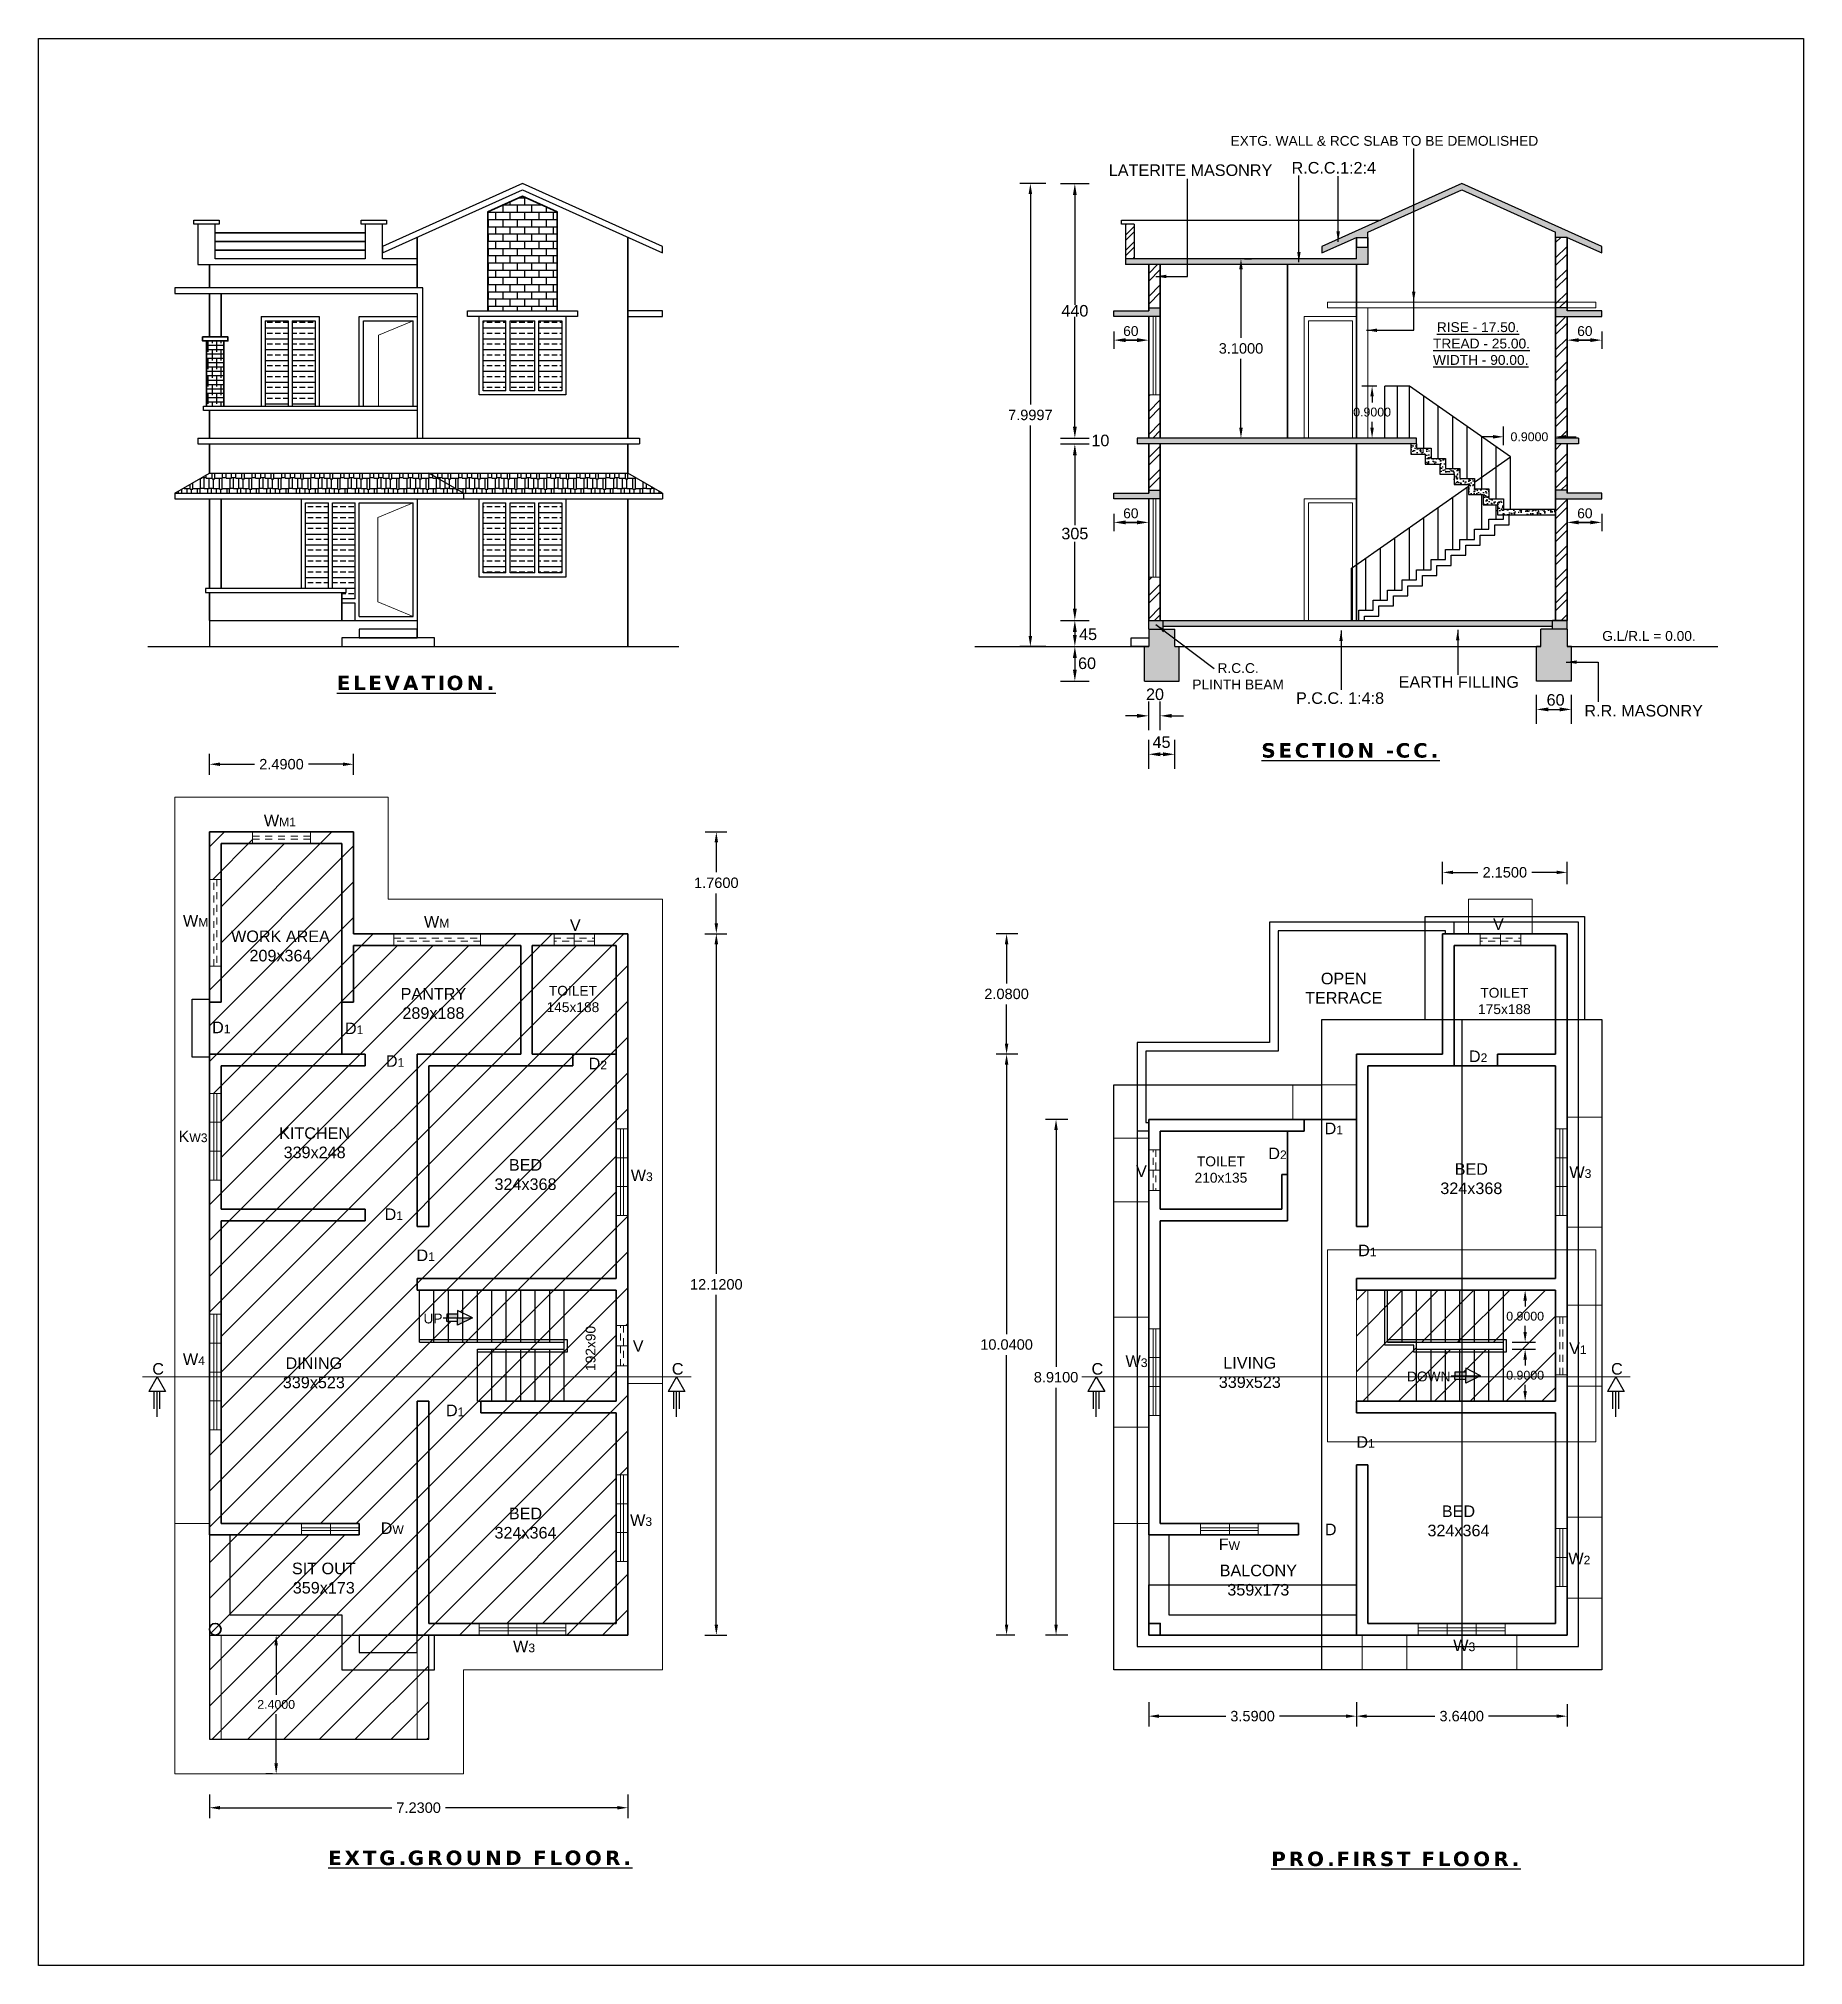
# Model space of a CAD drawing. Header units: metres. Extents: x 14 to 203, y 4 to 269.
# Drawn here: x 21.61 to 52.11, y 52.33 to 85.63 of the extents above; entities that cross this region are included whole.
import ezdxf

# ---------------------------------------------------------------- set-up
doc = ezdxf.new("R2010")
doc.units = ezdxf.units.M
doc.header["$MEASUREMENT"] = 0
doc.linetypes.add('ACAD_ISO02W100', pattern=[15, 12, -3])
doc.linetypes.add('ACAD_ISO09W100', pattern=[45, 24, -3, 6, -3, 6, -3])
for name, color, linetype in [('BLK_3_FLR_0_BLT_UP_AREA_EXISTING', 7, 'Continuous'), ('BLK_3_FLR_1_BLT_UP_AREA', 7, 'Continuous'), ('BLK_3_FLR_1_BLT_UP_AREA_DEDUCT', 7, 'Continuous'), ('BLK_3_HT_OF_BLDG', 5, 'Continuous')]:
    doc.layers.add(name, color=color, linetype=linetype)
doc.styles.get("Standard").update_dxf_attribs({"font": 'ARIAL.TTF'})
doc.dimstyles.get("Standard").update_dxf_attribs({"dimtxt": 0.18, "dimasz": 0.18, "dimexe": 0.18, "dimexo": 0.0625, "dimgap": 0.09, "dimtad": 0, "dimtih": 1, "dimtoh": 1, "dimdec": 4, "dimzin": 0, "dimdsep": 46, "dimtxsty": 'Standard', "dimcen": 0.09, "dimadec": 0, "dimazin": 0, "dimtfac": 1, "dimtdec": 4, "dimtofl": 0, "dimtmove": 0, "dimatfit": 3, "dimfxl": 1, "dimtolj": 1, "dimtzin": 0, "dimarcsym": 0})
pattern_1 = [(50, (-1287.77663, 130.80109), (0.143452037, -0.012550427), [0.015, -0.165]), (355, (-1287.77663, 130.80109), (-0.027750267, 0.150438427), [0.012, -0.132]), (100.4514, (-1287.76468, 130.80004), (0.115701876, 0.137887908), [0.012748038, -0.140228422]), (46.1842, (-1287.77663, 130.84109), (0.21344821, -0.033103803), [0.0225, -0.2475]), (96.6356, (-1287.75884, 130.83833), (0.18693254, 0.194823574), [0.019122058, -0.2103426]), (351.1842, (-1287.77663, 130.84109), (0.18693239, 0.19482372), [0.018, -0.198]), (21, (-1287.75663, 130.83109), (0.11938141, -0.080523778), [0.015, -0.165]), (326, (-1287.75663, 130.83109), (0.048663066, 0.145030009), [0.012, -0.132]), (71.4514, (-1287.74668, 130.82438), (0.168044526, 0.0645061), [0.012748038, -0.140228422]), (37.5, (-1287.77663, 130.80109), (0.002431971, 0.0665787708), [0, -0.1304, 0, -0.134, 0, -0.1325]), (7.5, (-1287.77663, 130.80109), (0.0526139075, 0.0788823424), [0, -0.0764, 0, -0.1274, 0, -0.0505]), (327.5, (-1287.82123, 130.80109), (0.1067644872, -0.0045109743), [0, -0.05, 0, -0.156, 0, -0.207]), (317.5, (-1287.84123, 130.80109), (0.116637234, 0.0200209965), [0, -0.065, 0, -0.1036, 0, -0.147])]

msp = doc.modelspace()

# ---------------------------------------------------------------- texts
at = {"ltscale": 2}
for s, insert, char_height, width, attachment_point in [('EXTG. WALL & RCC SLAB TO BE DEMOLISHED', (44.86547, 83.86257), 0.17, 5.4388977, 5), ('LATERITE MASONRY', (42.92817, 83.457), 0.2, 3.9175724, 3), ('R.C.C.1:2:4', (43.26121, 83.49893), 0.2, 3.9175724, 1), ('{\\L RISE - 17.50.\\PTREAD - 25.00.\\PWIDTH - 90.00.}', (45.7057, 80.72954), 0.17, 1.8762706, 1), ('G.L/R.L = 0.00.', (49.43811, 75.30646), 0.17, 1.9023096, 5), ('{\\fVerdana|b1|i0|c0|p34;\\T1.2;\\LELEVATION.}', (26.76238, 74.62073), 0.25, 2.752347, 1), ('R.C.C. \\PPLINTH BEAM ', (42.33776, 74.61008), 0.17, 5.878898, 5), ('EARTH FILLING', (45.11153, 74.61214), 0.2, 3.9175724, 1), ('P.C.C. 1:4:8', (43.3384, 74.3332), 0.2, 3.9175724, 1), ('R.R. MASONRY', (50.37077, 74.11513), 0.2, 3.9175724, 3), ('{\\fVerdana|b1|i0|c0|p34;\\T1.2;\\LSECTION -CC.}', (42.73947, 73.45438), 0.25, 3.1241387, 1), ('C', (23.57242, 62.74067), 0.2, 0.3750696, 1), ('C', (32.55114, 62.74067), 0.2, 0.3750696, 1), ('C', (39.80436, 62.74067), 0.2, 0.3750696, 1), ('C', (48.78309, 62.74067), 0.2, 0.3750696, 1), ('{\\fVerdana|b1|i0|c0|p34;\\T1.2;\\LEXTG.GROUND FLOOR.}', (26.61363, 54.31481), 0.25, 5.0540736, 1), ('{\\fVerdana|b1|i0|c0|p34;\\T1.2;\\LPRO.FIRST FLOOR.}', (42.91084, 54.29658), 0.25, 4.2754617, 1)]:
    msp.add_mtext(s, dxfattribs=dict(at, insert=insert, char_height=char_height, width=width, attachment_point=attachment_point))
at = {"ltscale": 1.5, "insert": (39.51594, 80.92583), "char_height": 0.2, "attachment_point": 5}
msp.add_mtext('\\A1;440', dxfattribs=at)
at = {"ltscale": 2, "attachment_point": 5}
for s, insert, char_height in [('60', (40.4835, 80.57597), 0.17), ('60', (48.33033, 80.57597), 0.17), ('\\A1;10', (39.95752, 78.68488), 0.2), ('60', (40.4835, 77.42597), 0.17), ('60', (48.33033, 77.42597), 0.17), ('\\A1;305', (39.51594, 77.076), 0.2), ('\\A1;45', (39.74484, 75.33522), 0.2), ('\\A1;60', (39.727, 74.834), 0.2), ('\\A1;20', (40.90126, 74.2982), 0.2), ('\\A1;60', (47.82428, 74.20109), 0.2), ('\\A1;45', (41.01422, 73.47117), 0.2)]:
    msp.add_mtext(s, dxfattribs=dict(at, insert=insert, char_height=char_height))
at = {"ltscale": 1.5, "attachment_point": 5}
for s, insert, char_height, width in [('W{\\H0.75x;M1}', (25.7781, 72.11678), 0.2, 0.2222105), ('W{\\H0.75x;M}', (24.32168, 70.38438), 0.2, 0.2222105), ('W{\\H0.75x;M}', (28.48638, 70.36838), 0.2, 0.2222105), ('V', (30.88223, 70.31055), 0.2, 0.2222105), ('V', (46.83603, 70.32775), 0.2, 0.2222105), ('WORK AREA\\P209x364', (25.78748, 69.94758), 0.2, 1.7049931), ('OPEN TERRACE', (44.16353, 69.21853), 0.2, 1.032507), ('PANTRY\\P289x188', (28.43064, 68.95504), 0.2, 1.7049931), ('TOILET\\P145x188', (30.84144, 69.03197), 0.17, 1.2946952), ('TOILET\\P175x188', (46.93967, 68.99751), 0.17, 1.2946952), ('D{\\H0.75x;1}', (24.76458, 68.54149), 0.2, 0.2222105), ('D{\\H0.75x;1}', (27.06077, 68.52583), 0.2, 0.2222105), ('D{\\H0.75x;1}', (27.76872, 67.96048), 0.2, 0.2222105), ('D{\\H0.75x;2}', (31.27213, 67.91799), 0.2, 0.2222105), ('D{\\H0.75x;2}', (46.48585, 68.04269), 0.2, 0.2222105), ('K{\\H0.75x;W3}', (24.27658, 66.65769), 0.2, 0.2222105), ('KITCHEN\\P339x248', (26.37776, 66.54701), 0.2, 1.032507), ('D{\\H0.75x;1}', (43.99195, 66.79623), 0.2, 0.2222105), ('TOILET\\P210x135', (42.04091, 66.08388), 0.17, 1.2946952), ('D{\\H0.75x;2}', (43.01854, 66.36459), 0.2, 0.2222105), ('BED\\P324x368', (30.0223, 65.99716), 0.2, 1.032507), ('W{\\H0.75x;3}', (32.03153, 65.98474), 0.2, 0.2222105), ('V', (40.6669, 66.05627), 0.2, 0.2222105), ('BED\\P324x368', (46.36797, 65.9262), 0.2, 1.032507), ('W{\\H0.75x;3}', (48.25273, 66.03922), 0.2, 0.2222105), ('D{\\H0.75x;1}', (27.74645, 65.31272), 0.2, 0.2222105), ('D{\\H0.75x;1}', (28.29675, 64.60301), 0.2, 0.2222105), ('D{\\H0.75x;1}', (44.57116, 64.68751), 0.2, 0.2222105), ('V', (31.96938, 63.03604), 0.2, 0.2222105), ('V{\\H0.75x;1}', (48.20951, 62.996), 0.2, 0.2222105), ('W{\\H0.75x;4}', (24.29214, 62.80615), 0.2, 0.2222105), ('DINING\\P339x523', (26.36408, 62.57126), 0.2, 1.032507), ('W{\\H0.75x;3}', (40.58203, 62.77066), 0.2, 0.2222105), ('LIVING\\P339x523', (42.53964, 62.57638), 0.2, 1.032507), ('D{\\H0.75x;1}', (28.8067, 61.92268), 0.2, 0.2222105), ('D{\\H0.75x;1}', (44.54047, 61.37669), 0.2, 0.2222105), ('BED\\P324x364', (46.14566, 60.01195), 0.2, 1.032507), ('D{\\H0.75x;W}', (27.71914, 59.88626), 0.2, 0.2222105), ('BED\\P324x364', (30.0223, 59.97359), 0.2, 1.032507), ('W{\\H0.75x;3}', (32.01979, 60.02415), 0.2, 0.2222105), ('D', (43.93764, 59.86484), 0.2, 0.2222105), ('F{\\H0.75x;W}', (42.18651, 59.60837), 0.2, 0.2222105), ('SIT OUT\\P359x173', (26.53605, 59.02276), 0.2, 1.2946952), ('W{\\H0.75x;2}', (48.23505, 59.36122), 0.2, 0.2222105), ('BALCONY\\P359x173', (42.68696, 58.98791), 0.2, 1.2946952), ('W{\\H0.75x;3}', (46.24591, 57.86026), 0.2, 0.2222105), ('W{\\H0.75x;3}', (29.99745, 57.84132), 0.2, 0.2222105)]:
    msp.add_mtext(s, dxfattribs=dict(at, insert=insert, char_height=char_height, width=width))
at = {"char_height": 0.17, "attachment_point": 5}
for s, insert, width in [('UP', (28.42375, 63.50966), 0.2554765), ('DOWN', (45.63171, 62.50809), 0.6696528)]:
    msp.add_mtext(s, dxfattribs=dict(at, insert=insert, width=width))
at = {"ltscale": 1.5, "insert": (31.14728, 62.99274), "char_height": 0.17, "width": 0.8465834, "attachment_point": 5, "rotation": 90}
msp.add_mtext('192x90', dxfattribs=at)

# ---------------------------------------------------------------- blocks, each defined once
blk = doc.blocks.new('A$C03E81290')
at = {"lineweight": 13}
for p, q in [((0, 0), (0, 20)), ((0, 20), (100, 20)), ((0, 12.5), (100, 12.5)), ((100, 7.5), (0, 7.5)), ((100, 0), (0, 0)), ((50, 0), (50, 20)), ((100, 20), (100, 0))]:
    blk.add_line(p, q, dxfattribs=at)
blk = doc.blocks.new('A$C795178E5')
at = {"lineweight": 13}
for p, q in [((0, 0), (0, 20)), ((0, 20), (150, 20)), ((0, 12.5), (150, 12.5)), ((150, 7.5), (0, 7.5)), ((50, 0), (50, 20)), ((100, 0), (100, 20)), ((150, 20), (150, 0)), ((150, 0), (0, 0))]:
    blk.add_line(p, q, dxfattribs=at)
blk = doc.blocks.new('A$C12222298')
at = {"lineweight": 13}
for p, q in [((0, 150), (20, 150)), ((0, 0), (0, 150)), ((7.5, 0), (7.5, 150)), ((12.5, 150), (12.5, 0)), ((20, 150), (20, 0)), ((20, 100), (0, 100)), ((20, 50), (0, 50)), ((20, 0), (0, 0))]:
    blk.add_line(p, q, dxfattribs=at)
blk = doc.blocks.new('A$C31AD4B39')
at = {"lineweight": 13}
for p, q in [((-20, -35), (-20, 35)), ((-20, 35), (0, 35)), ((0, 35), (0, -35)), ((-20, 0), (0, 0)), ((0, -35), (-20, -35))]:
    blk.add_line(p, q, dxfattribs=at)
at = {"linetype": 'ACAD_ISO02W100', "lineweight": 13}
for p, q in [((-12.5, -35), (-12.5, 35)), ((-7.5, 35), (-7.5, -35))]:
    blk.add_line(p, q, dxfattribs=at)
blk = doc.blocks.new('A$C2CF11A12')
at = {"lineweight": 13}
for p, q in [((0, 200), (20, 200)), ((0, 0), (0, 200)), ((7.5, 0), (7.5, 200)), ((12.5, 200), (12.5, 0)), ((20, 200), (20, 0)), ((0, 150), (20, 150)), ((20, 100), (0, 100)), ((20, 50), (0, 50)), ((20, 0), (0, 0))]:
    blk.add_line(p, q, dxfattribs=at)
blk = doc.blocks.new('A$C26BE5221')
at = {"lineweight": 13}
for p, q in [((-35, 0), (-35, 20)), ((-35, 20), (35, 20)), ((35, 0), (-35, 0)), ((0, 20), (0, 0)), ((35, 20), (35, 0))]:
    blk.add_line(p, q, dxfattribs=at)
at = {"linetype": 'ACAD_ISO02W100', "lineweight": 13}
for p, q in [((-35, 12.5), (35, 12.5)), ((35, 7.5), (-35, 7.5))]:
    blk.add_line(p, q, dxfattribs=at)
blk = doc.blocks.new('A$C6FE02BB8')
at = {"lineweight": 13}
for p, q in [((0, 0), (0, 20)), ((0, 20), (150, 20)), ((150, 20), (150, 0)), ((150, 0), (0, 0))]:
    blk.add_line(p, q, dxfattribs=at)
at = {"linetype": 'ACAD_ISO02W100', "lineweight": 13}
for p, q in [((0, 12.5), (150, 12.5)), ((150, 7.5), (0, 7.5))]:
    blk.add_line(p, q, dxfattribs=at)
blk = doc.blocks.new('A$C7F1C30C8')
at = {"lineweight": 13}
for p, q in [((0, 0), (0, 20)), ((0, 20), (100, 20)), ((100, 20), (100, 0)), ((100, 0), (0, 0))]:
    blk.add_line(p, q, dxfattribs=at)
at = {"linetype": 'ACAD_ISO02W100', "lineweight": 13}
for p, q in [((0, 12.5), (100, 12.5)), ((100, 7.5), (0, 7.5))]:
    blk.add_line(p, q, dxfattribs=at)
blk = doc.blocks.new('A$C3F4E3B21')
at = {"lineweight": 13}
for p, q in [((0, 150), (20, 150)), ((0, 0), (0, 150)), ((20, 150), (20, 0)), ((20, 0), (0, 0))]:
    blk.add_line(p, q, dxfattribs=at)
at = {"linetype": 'ACAD_ISO02W100', "lineweight": 13}
for p, q in [((7.5, 0), (7.5, 150)), ((12.5, 150), (12.5, 0))]:
    blk.add_line(p, q, dxfattribs=at)
blk = doc.blocks.new('*D58')
at = {"color": 0, "lineweight": -2, "ltscale": 1.5, "transparency": 16777216}
for p, q in [((33.123, 70.16), (33.5, 70.16)), ((33.32, 69.98), (33.32, 64.282)), ((33.32, 58.22), (33.32, 63.918)), ((33.123, 58.04), (33.5, 58.04))]:
    blk.add_line(p, q, dxfattribs=at)
at = {"color": 0, "ltscale": 1.5, "transparency": 16777216}
for points in [[(33.29, 69.98), (33.35, 69.98), (33.32, 70.16)], [(33.29, 58.22), (33.35, 58.22), (33.32, 58.04)]]:
    blk.add_solid(points, dxfattribs=at)
at = {"layer": 'Defpoints', "color": 0, "ltscale": 1.5, "transparency": 16777216}
for p in [(33.06, 70.16), (33.32, 70.16), (33.06, 58.04)]:
    blk.add_point(p, dxfattribs=at)
at = {"color": 0, "ltscale": 1.5, "transparency": 16777216, "insert": (33.32, 64.1), "char_height": 0.18, "attachment_point": 5}
blk.add_mtext('\\A1;12.1200', dxfattribs=at)
blk = doc.blocks.new('*D59')
at = {"color": 0, "lineweight": -2, "ltscale": 1.5, "transparency": 16777216}
for p, q in [((33.129, 71.92), (33.5, 71.92)), ((33.32, 71.74), (33.32, 71.222)), ((33.32, 70.34), (33.32, 70.858)), ((33.129, 70.16), (33.5, 70.16))]:
    blk.add_line(p, q, dxfattribs=at)
at = {"color": 0, "ltscale": 1.5, "transparency": 16777216}
for points in [[(33.29, 71.74), (33.35, 71.74), (33.32, 71.92)], [(33.29, 70.34), (33.35, 70.34), (33.32, 70.16)]]:
    blk.add_solid(points, dxfattribs=at)
at = {"layer": 'Defpoints', "color": 0, "ltscale": 1.5, "transparency": 16777216}
for p in [(33.066, 71.92), (33.32, 71.92), (33.066, 70.16)]:
    blk.add_point(p, dxfattribs=at)
at = {"color": 0, "ltscale": 1.5, "transparency": 16777216, "insert": (33.32, 71.04), "char_height": 0.18, "attachment_point": 5}
blk.add_mtext('\\A1;1.7600', dxfattribs=at)
blk = doc.blocks.new('*D60')
at = {"color": 0, "lineweight": -2, "ltscale": 1.5, "transparency": 16777216}
for p, q in [((24.56, 72.905), (24.56, 73.27)), ((27.05, 72.905), (27.05, 73.27)), ((24.74, 73.09), (25.34, 73.09)), ((26.87, 73.09), (26.27, 73.09))]:
    blk.add_line(p, q, dxfattribs=at)
at = {"color": 0, "ltscale": 1.5, "transparency": 16777216}
for points in [[(24.74, 73.12), (24.74, 73.06), (24.56, 73.09)], [(26.87, 73.12), (26.87, 73.06), (27.05, 73.09)]]:
    blk.add_solid(points, dxfattribs=at)
at = {"layer": 'Defpoints', "color": 0, "ltscale": 1.5, "transparency": 16777216}
for p in [(24.56, 73.09), (24.56, 72.843), (27.05, 72.843)]:
    blk.add_point(p, dxfattribs=at)
at = {"color": 0, "ltscale": 1.5, "transparency": 16777216, "insert": (25.805, 73.09), "char_height": 0.18, "attachment_point": 5}
blk.add_mtext('\\A1;2.4900', dxfattribs=at)
blk = doc.blocks.new('*D61')
at = {"color": 0, "lineweight": -2, "ltscale": 1.5, "transparency": 16777216}
for p, q in [((24.56, 55.284), (24.56, 54.875)), ((31.79, 55.284), (31.79, 54.875)), ((24.74, 55.055), (27.712, 55.055)), ((31.61, 55.055), (28.638, 55.055))]:
    blk.add_line(p, q, dxfattribs=at)
at = {"color": 0, "ltscale": 1.5, "transparency": 16777216}
for points in [[(24.74, 55.085), (24.74, 55.025), (24.56, 55.055)], [(31.61, 55.085), (31.61, 55.025), (31.79, 55.055)]]:
    blk.add_solid(points, dxfattribs=at)
at = {"layer": 'Defpoints', "color": 0, "ltscale": 1.5, "transparency": 16777216}
for p in [(24.56, 55.347), (31.79, 55.347), (24.56, 55.055)]:
    blk.add_point(p, dxfattribs=at)
at = {"color": 0, "ltscale": 1.5, "transparency": 16777216, "insert": (28.175, 55.055), "char_height": 0.18, "attachment_point": 5}
blk.add_mtext('\\A1;7.2300', dxfattribs=at)
blk = doc.blocks.new('*D62')
at = {"color": 0, "lineweight": -2, "ltscale": 1.5, "transparency": 16777216}
for p, q in [((25.775, 58.04), (25.893, 58.04)), ((25.713, 57.86), (25.713, 57.008)), ((25.713, 55.82), (25.713, 56.672)), ((25.65, 55.64), (25.533, 55.64))]:
    blk.add_line(p, q, dxfattribs=at)
at = {"color": 0, "ltscale": 1.5, "transparency": 16777216}
for points in [[(25.683, 57.86), (25.743, 57.86), (25.713, 58.04)], [(25.683, 55.82), (25.743, 55.82), (25.713, 55.64)]]:
    blk.add_solid(points, dxfattribs=at)
at = {"layer": 'Defpoints', "color": 0, "ltscale": 1.5, "transparency": 16777216}
for p in [(25.713, 58.04), (25.713, 55.64), (25.713, 55.64)]:
    blk.add_point(p, dxfattribs=at)
at = {"color": 0, "ltscale": 1.5, "transparency": 16777216, "insert": (25.713, 56.84), "char_height": 0.18, "attachment_point": 5}
blk.add_mtext('\\A1;{\\H0.85x;2.4000}', dxfattribs=at)
blk = doc.blocks.new('A$C5ABE4FFA')
for p, q in [((7.5, 105), (32.5, 105)), ((7.5, 90), (52.5, 90)), ((52.5, 60), (52.5, 90)), ((0, 0), (0, 60)), ((0, 60), (7.5, 60)), ((52.5, 60), (60, 60)), ((60, 0), (60, 60)), ((0, 0), (60, 0))]:
    blk.add_line(p, q)
at = {"ltscale": 1.5}
for p, q in [((7.5, 90), (7.5, 105)), ((32.5, 90), (32.5, 105))]:
    blk.add_line(p, q, dxfattribs=at)
at = {"ltscale": 2}
blk.add_line((7.5, 90), (7.5, 60), dxfattribs=at)
blk = doc.blocks.new('A$C322249A8')
at = {"lineweight": 13}
for p, q in [((0, 135), (20, 135)), ((0, 0), (0, 135)), ((0, 135), (20, 135)), ((7.5, 0), (7.5, 135)), ((12.5, 135), (12.5, 0)), ((20, 135), (20, 0)), ((20, 0), (0, 0))]:
    blk.add_line(p, q, dxfattribs=at)
blk = doc.blocks.new('*D63')
at = {"color": 0, "lineweight": -2, "ltscale": 1.5, "transparency": 16777216}
for p, q in [((44.733, 79.626), (44.473, 79.626)), ((44.653, 79.446), (44.653, 79.344)), ((44.653, 78.906), (44.653, 79.008)), ((44.733, 78.726), (44.473, 78.726))]:
    blk.add_line(p, q, dxfattribs=at)
at = {"color": 0, "ltscale": 1.5, "transparency": 16777216}
for points in [[(44.623, 79.446), (44.683, 79.446), (44.653, 79.626)], [(44.623, 78.906), (44.683, 78.906), (44.653, 78.726)]]:
    blk.add_solid(points, dxfattribs=at)
at = {"layer": 'Defpoints', "color": 0, "ltscale": 1.5, "transparency": 16777216}
for p in [(44.653, 79.626), (44.795, 79.626), (44.795, 78.726)]:
    blk.add_point(p, dxfattribs=at)
at = {"color": 0, "ltscale": 1.5, "transparency": 16777216, "insert": (44.653, 79.176), "char_height": 0.18, "attachment_point": 5}
blk.add_mtext('\\A1;{\\H0.85x;0.9000}', dxfattribs=at)
blk = doc.blocks.new('*D64')
at = {"color": 0, "lineweight": -2, "ltscale": 1.5, "transparency": 16777216}
for p, q in [((46.922, 78.607), (46.922, 78.929)), ((47.822, 78.607), (47.822, 78.929)), ((46.742, 78.749), (46.562, 78.749)), ((48.002, 78.749), (48.182, 78.749))]:
    blk.add_line(p, q, dxfattribs=at)
at = {"color": 0, "ltscale": 1.5, "transparency": 16777216}
for points in [[(46.742, 78.779), (46.742, 78.719), (46.922, 78.749)], [(48.002, 78.779), (48.002, 78.719), (47.822, 78.749)]]:
    blk.add_solid(points, dxfattribs=at)
at = {"layer": 'Defpoints', "color": 0, "ltscale": 1.5, "transparency": 16777216}
for p in [(47.822, 78.749), (46.922, 78.545), (47.822, 78.545)]:
    blk.add_point(p, dxfattribs=at)
at = {"color": 0, "ltscale": 1.5, "transparency": 16777216, "insert": (47.372, 78.749), "char_height": 0.18, "attachment_point": 5}
blk.add_mtext('\\A1;{\\H0.85x;0.9000}', dxfattribs=at)
blk = doc.blocks.new('*D88')
at = {"color": 0, "lineweight": -2, "ltscale": 1.5, "transparency": 16777216}
for p, q in [((42.387, 81.646), (42.387, 80.458)), ((42.449, 81.826), (42.567, 81.826)), ((42.387, 78.906), (42.387, 80.094)), ((42.324, 78.726), (42.207, 78.726))]:
    blk.add_line(p, q, dxfattribs=at)
at = {"color": 0, "ltscale": 1.5, "transparency": 16777216}
for points in [[(42.357, 81.646), (42.417, 81.646), (42.387, 81.826)], [(42.357, 78.906), (42.417, 78.906), (42.387, 78.726)]]:
    blk.add_solid(points, dxfattribs=at)
at = {"layer": 'Defpoints', "color": 0, "ltscale": 1.5, "transparency": 16777216}
for p in [(42.387, 81.826), (42.387, 78.726), (42.387, 78.726)]:
    blk.add_point(p, dxfattribs=at)
at = {"color": 0, "ltscale": 1.5, "transparency": 16777216, "insert": (42.387, 80.276), "char_height": 0.18, "attachment_point": 5}
blk.add_mtext('\\A1;3.1000', dxfattribs=at)
blk = doc.blocks.new('*D65')
at = {"layer": 'BLK_3_HT_OF_BLDG', "color": 0, "lineweight": -2, "ltscale": 1.5, "transparency": 16777216}
for p, q in [((39.013, 83.126), (38.567, 83.126)), ((38.747, 82.946), (38.747, 79.308)), ((38.747, 75.306), (38.747, 78.944)), ((39.013, 75.126), (38.567, 75.126))]:
    blk.add_line(p, q, dxfattribs=at)
at = {"layer": 'BLK_3_HT_OF_BLDG', "color": 0, "ltscale": 1.5, "transparency": 16777216}
for points in [[(38.717, 82.946), (38.777, 82.946), (38.747, 83.126)], [(38.717, 75.306), (38.777, 75.306), (38.747, 75.126)]]:
    blk.add_solid(points, dxfattribs=at)
at = {"layer": 'Defpoints', "color": 0, "ltscale": 1.5, "transparency": 16777216}
for p in [(39.075, 83.126), (38.747, 75.126), (39.075, 75.126)]:
    blk.add_point(p, dxfattribs=at)
at = {"layer": 'BLK_3_HT_OF_BLDG', "color": 0, "ltscale": 1.5, "transparency": 16777216, "insert": (38.747, 79.126), "char_height": 0.18, "attachment_point": 5}
blk.add_mtext('\\A1;7.9997', dxfattribs=at)
blk = doc.blocks.new('A$C73B12EC7')
at = {"lineweight": 13}
for p, q in [((0, 100), (20, 100)), ((0, 0), (0, 100)), ((7.5, 0), (7.5, 100)), ((12.5, 100), (12.5, 0)), ((20, 100), (20, 0)), ((20, 50), (0, 50)), ((20, 0), (0, 0))]:
    blk.add_line(p, q, dxfattribs=at)
blk = doc.blocks.new('*D67')
at = {"color": 0, "lineweight": -2, "ltscale": 1.5, "transparency": 16777216}
for p, q in [((45.872, 71.018), (45.872, 71.401)), ((48.022, 71.018), (48.022, 71.401)), ((46.052, 71.221), (46.482, 71.221)), ((47.842, 71.221), (47.412, 71.221))]:
    blk.add_line(p, q, dxfattribs=at)
at = {"color": 0, "ltscale": 1.5, "transparency": 16777216}
for points in [[(46.052, 71.251), (46.052, 71.191), (45.872, 71.221)], [(47.842, 71.251), (47.842, 71.191), (48.022, 71.221)]]:
    blk.add_solid(points, dxfattribs=at)
at = {"layer": 'Defpoints', "color": 0, "ltscale": 1.5, "transparency": 16777216}
for p in [(45.872, 70.956), (48.022, 71.221), (48.022, 70.956)]:
    blk.add_point(p, dxfattribs=at)
at = {"color": 0, "ltscale": 1.5, "transparency": 16777216, "insert": (46.947, 71.221), "char_height": 0.18, "attachment_point": 5}
blk.add_mtext('\\A1;2.1500', dxfattribs=at)
blk = doc.blocks.new('*D68')
at = {"color": 0, "lineweight": -2, "ltscale": 1.5, "transparency": 16777216}
for p, q in [((40.792, 56.88), (40.792, 56.458)), ((40.972, 56.638), (42.124, 56.638)), ((44.202, 56.638), (43.05, 56.638)), ((44.382, 56.88), (44.382, 56.458))]:
    blk.add_line(p, q, dxfattribs=at)
at = {"color": 0, "ltscale": 1.5, "transparency": 16777216}
for points in [[(40.972, 56.668), (40.972, 56.608), (40.792, 56.638)], [(44.202, 56.668), (44.202, 56.608), (44.382, 56.638)]]:
    blk.add_solid(points, dxfattribs=at)
at = {"layer": 'Defpoints', "color": 0, "ltscale": 1.5, "transparency": 16777216}
for p in [(40.792, 56.942), (44.382, 56.942), (44.382, 56.638)]:
    blk.add_point(p, dxfattribs=at)
at = {"color": 0, "ltscale": 1.5, "transparency": 16777216, "insert": (42.587, 56.638), "char_height": 0.18, "attachment_point": 5}
blk.add_mtext('\\A1;3.5900', dxfattribs=at)
blk = doc.blocks.new('*D69')
at = {"color": 0, "lineweight": -2, "ltscale": 1.5, "transparency": 16777216}
for p, q in [((44.382, 56.845), (44.382, 56.458)), ((44.562, 56.638), (45.739, 56.638)), ((47.842, 56.638), (46.665, 56.638)), ((48.022, 56.845), (48.022, 56.458))]:
    blk.add_line(p, q, dxfattribs=at)
at = {"color": 0, "ltscale": 1.5, "transparency": 16777216}
for points in [[(44.562, 56.668), (44.562, 56.608), (44.382, 56.638)], [(47.842, 56.668), (47.842, 56.608), (48.022, 56.638)]]:
    blk.add_solid(points, dxfattribs=at)
at = {"layer": 'Defpoints', "color": 0, "ltscale": 1.5, "transparency": 16777216}
for p in [(44.382, 56.908), (48.022, 56.908), (48.022, 56.638)]:
    blk.add_point(p, dxfattribs=at)
at = {"color": 0, "ltscale": 1.5, "transparency": 16777216, "insert": (46.202, 56.638), "char_height": 0.18, "attachment_point": 5}
blk.add_mtext('\\A1;3.6400', dxfattribs=at)
blk = doc.blocks.new('*D70')
at = {"color": 0, "lineweight": -2, "ltscale": 1.5, "transparency": 16777216}
for p, q in [((39.396, 66.95), (39.011, 66.95)), ((39.191, 66.77), (39.191, 62.677)), ((39.191, 58.22), (39.191, 62.313)), ((39.396, 58.04), (39.011, 58.04))]:
    blk.add_line(p, q, dxfattribs=at)
at = {"color": 0, "ltscale": 1.5, "transparency": 16777216}
for points in [[(39.161, 66.77), (39.221, 66.77), (39.191, 66.95)], [(39.161, 58.22), (39.221, 58.22), (39.191, 58.04)]]:
    blk.add_solid(points, dxfattribs=at)
at = {"layer": 'Defpoints', "color": 0, "ltscale": 1.5, "transparency": 16777216}
for p in [(39.458, 66.95), (39.191, 58.04), (39.458, 58.04)]:
    blk.add_point(p, dxfattribs=at)
at = {"color": 0, "ltscale": 1.5, "transparency": 16777216, "insert": (39.191, 62.495), "char_height": 0.18, "attachment_point": 5}
blk.add_mtext('\\A1;8.9100', dxfattribs=at)
blk = doc.blocks.new('*D71')
at = {"color": 0, "lineweight": -2, "ltscale": 1.5, "transparency": 16777216}
for p, q in [((38.48, 68.08), (38.156, 68.08)), ((38.336, 67.9), (38.336, 63.242)), ((38.336, 58.22), (38.336, 62.878)), ((38.48, 58.04), (38.156, 58.04))]:
    blk.add_line(p, q, dxfattribs=at)
at = {"color": 0, "ltscale": 1.5, "transparency": 16777216}
for points in [[(38.306, 67.9), (38.366, 67.9), (38.336, 68.08)], [(38.306, 58.22), (38.366, 58.22), (38.336, 58.04)]]:
    blk.add_solid(points, dxfattribs=at)
at = {"layer": 'Defpoints', "color": 0, "ltscale": 1.5, "transparency": 16777216}
for p in [(38.542, 68.08), (38.336, 58.04), (38.542, 58.04)]:
    blk.add_point(p, dxfattribs=at)
at = {"color": 0, "ltscale": 1.5, "transparency": 16777216, "insert": (38.336, 63.06), "char_height": 0.18, "attachment_point": 5}
blk.add_mtext('\\A1;10.0400', dxfattribs=at)
blk = doc.blocks.new('*D72')
at = {"color": 0, "lineweight": -2, "ltscale": 1.5, "transparency": 16777216}
for p, q in [((38.529, 70.16), (38.156, 70.16)), ((38.336, 69.98), (38.336, 69.302)), ((38.336, 68.26), (38.336, 68.938)), ((38.529, 68.08), (38.156, 68.08))]:
    blk.add_line(p, q, dxfattribs=at)
at = {"color": 0, "ltscale": 1.5, "transparency": 16777216}
for points in [[(38.306, 69.98), (38.366, 69.98), (38.336, 70.16)], [(38.306, 68.26), (38.366, 68.26), (38.336, 68.08)]]:
    blk.add_solid(points, dxfattribs=at)
at = {"layer": 'Defpoints', "color": 0, "ltscale": 1.5, "transparency": 16777216}
for p in [(38.336, 70.16), (38.591, 70.16), (38.591, 68.08)]:
    blk.add_point(p, dxfattribs=at)
at = {"color": 0, "ltscale": 1.5, "transparency": 16777216, "insert": (38.336, 69.12), "char_height": 0.18, "attachment_point": 5}
blk.add_mtext('\\A1;2.0800', dxfattribs=at)
blk = doc.blocks.new('*D73')
at = {"color": 0, "lineweight": -2, "ltscale": 1.5, "transparency": 16777216}
for p, q in [((47.072, 62.98), (47.478, 62.98)), ((47.298, 62.8), (47.298, 62.698)), ((47.298, 62.26), (47.298, 62.362)), ((47.072, 62.08), (47.478, 62.08))]:
    blk.add_line(p, q, dxfattribs=at)
at = {"color": 0, "ltscale": 1.5, "transparency": 16777216}
for points in [[(47.268, 62.8), (47.328, 62.8), (47.298, 62.98)], [(47.268, 62.26), (47.328, 62.26), (47.298, 62.08)]]:
    blk.add_solid(points, dxfattribs=at)
at = {"layer": 'Defpoints', "color": 0, "ltscale": 1.5, "transparency": 16777216}
for p in [(47.01, 62.98), (47.298, 62.98), (47.01, 62.08)]:
    blk.add_point(p, dxfattribs=at)
at = {"color": 0, "ltscale": 1.5, "transparency": 16777216, "insert": (47.298, 62.53), "char_height": 0.18, "attachment_point": 5}
blk.add_mtext('\\A1;{\\H0.85x;0.9000}', dxfattribs=at)
blk = doc.blocks.new('*D74')
at = {"color": 0, "lineweight": -2, "ltscale": 1.5, "transparency": 16777216}
for p, q in [((47.072, 64), (47.478, 64)), ((47.298, 63.82), (47.298, 63.718)), ((47.298, 63.28), (47.298, 63.382)), ((47.072, 63.1), (47.478, 63.1))]:
    blk.add_line(p, q, dxfattribs=at)
at = {"color": 0, "ltscale": 1.5, "transparency": 16777216}
for points in [[(47.268, 63.82), (47.328, 63.82), (47.298, 64)], [(47.268, 63.28), (47.328, 63.28), (47.298, 63.1)]]:
    blk.add_solid(points, dxfattribs=at)
at = {"layer": 'Defpoints', "color": 0, "ltscale": 1.5, "transparency": 16777216}
for p in [(47.01, 64), (47.01, 63.1), (47.298, 63.1)]:
    blk.add_point(p, dxfattribs=at)
at = {"color": 0, "ltscale": 1.5, "transparency": 16777216, "insert": (47.298, 63.55), "char_height": 0.18, "attachment_point": 5}
blk.add_mtext('\\A1;{\\H0.85x;0.9000}', dxfattribs=at)

# ---------------------------------------------------------------- dimensions: what is measured, and where the dimension line sits
at = {"ltscale": 1.5}
for base, p1, p2, picture, middle in [((42.38691, 78.726), (42.38691, 81.826), (42.38691, 78.726), '*D88', (42.38691, 80.276)), ((33.31997, 71.91993), (33.06603, 70.15993), (33.06603, 71.91993), '*D59', (33.31997, 71.03993)), ((33.31997, 70.15993), (33.06023, 58.03993), (33.06023, 70.15993), '*D58', (33.31997, 64.09993)), ((38.33576, 70.15993), (38.59147, 68.07993), (38.59147, 70.15993), '*D72', (38.33576, 69.11993)), ((38.33576, 58.03993), (38.54226, 68.07993), (38.54226, 58.03993), '*D71', (38.33576, 63.05993)), ((39.19094, 58.03993), (39.4582, 66.94993), (39.4582, 58.03993), '*D70', (39.19094, 62.49493))]:
    dim = msp.add_linear_dim(base=base, p1=p1, p2=p2, angle=90, dimstyle='Standard', dxfattribs=at)
    dim.commit()
    dim.dimension.update_dxf_attribs({"geometry": picture, "text_midpoint": middle})
for base, p1, p2, angle, picture, middle in [((44.65317, 79.626), (44.79513, 78.726), (44.79513, 79.626), 90, '*D63', (44.65317, 79.176)), ((47.29799, 63.09993), (47.00965, 63.99993), (47.00965, 63.09993), 270, '*D74', (47.29799, 63.54993)), ((47.29799, 62.97993), (47.00965, 62.07993), (47.00965, 62.97993), 90, '*D73', (47.29799, 62.52993)), ((25.71266, 55.63993), (25.71266, 58.03993), (25.71266, 55.63993), 90, '*D62', (25.71266, 56.83993))]:
    dim = msp.add_linear_dim(base=base, p1=p1, p2=p2, angle=angle, text='{\\H0.85x;<>}', dimstyle='Standard', dxfattribs=at)
    dim.commit()
    dim.dimension.update_dxf_attribs({"geometry": picture, "text_midpoint": middle})
dim = msp.add_linear_dim(base=(47.82191, 78.7489), p1=(46.92191, 78.54476), p2=(47.82191, 78.54476), text='{\\H0.85x;<>}', dimstyle='Standard', dxfattribs=at)
dim.commit()
dim.dimension.update_dxf_attribs({"geometry": '*D64', "text_midpoint": (47.37191, 78.7489)})
for base, p1, p2, picture, middle in [((24.55997, 73.08985), (27.04997, 72.8426), (24.55997, 72.8426), '*D60', (25.80497, 73.08985)), ((48.02191, 71.22102), (45.87191, 70.95581), (48.02191, 70.95581), '*D67', (46.94691, 71.22102)), ((44.38191, 56.63817), (40.79191, 56.94243), (44.38191, 56.94243), '*D68', (42.58691, 56.63817)), ((48.02191, 56.63817), (44.38191, 56.90761), (48.02191, 56.90761), '*D69', (46.20191, 56.63817)), ((24.55997, 55.05512), (31.78997, 55.34679), (24.55997, 55.34679), '*D61', (28.17497, 55.05512))]:
    dim = msp.add_linear_dim(base=base, p1=p1, p2=p2, dimstyle='Standard', dxfattribs=at)
    dim.commit()
    dim.dimension.update_dxf_attribs({"geometry": picture, "text_midpoint": middle})
at = {"layer": 'BLK_3_HT_OF_BLDG', "ltscale": 1.5}
dim = msp.add_linear_dim(base=(38.74683, 75.126), p1=(39.07508, 83.12567), p2=(39.07508, 75.126), angle=90, dimstyle='Standard', dxfattribs=at)
dim.commit()
dim.dimension.update_dxf_attribs({"geometry": '*D65', "text_midpoint": (38.74683, 79.12583)})

# ---------------------------------------------------------------- hatches: boundary and pattern name
at = {"ltscale": 1.5}
h = msp.add_hatch(dxfattribs=at)
h.set_pattern_fill('AR-CONC', color=256, scale=0.02, style=0)
h.set_pattern_definition(pattern_1)
h.paths.add_polyline_path([(48.22191, 78.726), (47.82191, 78.726), (47.82191, 78.626), (48.22191, 78.626)])
h.paths.add_polyline_path([(44.58191, 82.026), (44.38191, 82.026), (44.38191, 81.826), (40.39191, 81.826), (40.39191, 81.726), (44.58191, 81.726)])
h.paths.add_polyline_path([(44.58191, 82.19624), (44.58191, 82.28633), (46.20191, 83.016), (47.82191, 82.28633), (47.82191, 82.19624), (48.02191, 82.19624), (48.62191, 81.926), (48.62191, 82.03567), (46.20191, 83.12567), (43.78191, 82.03567), (43.78191, 81.926), (44.38191, 82.19624)])
h.paths.add_polyline_path([(45.42191, 78.626), (45.42191, 78.726), (40.59191, 78.726), (40.59191, 78.626)])
h = msp.add_hatch(dxfattribs=at)
h.set_pattern_fill('BRICK', color=256, scale=0.5, style=0)
h.set_pattern_definition([(0, (-1050.74178, 132.75577), (0, 0.125), []), (90, (-1050.74178, 132.75577), (-0.25, 0), [0.125, -0.125]), (90, (-1050.61678, 132.75577), (-0.25, 0), [-0.125, 0.125])])
h.paths.add_polyline_path([(29.36997, 80.926), (30.56997, 80.926), (30.56997, 82.63607), (29.96997, 82.90632), (29.36997, 82.63607)])
at = {"lineweight": 13, "ltscale": 1.5}
h = msp.add_hatch(dxfattribs=at)
h.set_pattern_fill('ANSI32', color=256, scale=0.5, style=0)
h.set_pattern_definition([(45, (-1287.77663, 130.80109), (-0.132582521, 0.132582521), []), (45, (-1287.68824, 130.80109), (-0.132582521, 0.132582521), [])])
h.paths.add_polyline_path([(40.54191, 82.426), (40.39191, 82.426), (40.39191, 81.826), (40.54191, 81.826)])
h = msp.add_hatch(dxfattribs=at)
h.set_pattern_fill('ANSI32', color=256, scale=0.75, style=0)
h.set_pattern_definition([(45, (-1287.77663, 130.8011), (-0.19887378, 0.19887378), []), (45, (-1287.64405, 130.8011), (-0.19887378, 0.19887378), [])])
h.paths.add_polyline_path([(40.99191, 81.726), (40.79191, 81.726), (40.79191, 80.976), (40.99191, 80.976)])
h.paths.add_polyline_path([(40.79191, 78.726), (40.99191, 78.726), (40.99191, 79.476), (40.79191, 79.476)])
h.paths.add_polyline_path([(40.79191, 77.826), (40.99191, 77.826), (40.99191, 78.626), (40.79191, 78.626)])
h.paths.add_polyline_path([(40.99191, 76.326), (40.79191, 76.326), (40.79191, 75.576), (40.99191, 75.576)])
h.paths.add_polyline_path([(47.82191, 80.976), (48.02191, 80.976), (48.02191, 82.19624), (47.82191, 82.19624)])
h.paths.add_polyline_path([(48.02191, 80.826), (47.82191, 80.826), (47.82191, 78.726), (48.02191, 78.726)])
h.paths.add_polyline_path([(48.02191, 78.626), (47.82191, 78.626), (47.82191, 77.826), (48.02191, 77.826)])
h.paths.add_polyline_path([(47.82191, 75.576), (48.02191, 75.576), (48.02191, 77.676), (47.82191, 77.676)])
at = {"ltscale": 1.5}
h = msp.add_hatch(dxfattribs=at)
h.set_pattern_fill('AR-CONC', color=256, scale=0.02, style=0)
h.set_pattern_definition(pattern_1)
h.paths.add_polyline_path([(40.99191, 80.976), (40.79191, 80.976), (40.79191, 80.926), (40.19191, 80.926), (40.19191, 80.826), (40.79191, 80.826), (40.99191, 80.826)])
h.paths.add_polyline_path([(40.99191, 77.826), (40.79191, 77.826), (40.79191, 77.776), (40.19191, 77.776), (40.19191, 77.676), (40.79191, 77.676), (40.99191, 77.676)])
h.paths.add_polyline_path([(48.62191, 80.926), (48.02191, 80.926), (48.02191, 80.976), (47.82191, 80.976), (47.82191, 80.826), (48.02191, 80.826), (48.62191, 80.826)])
h.paths.add_polyline_path([(48.62191, 77.776), (48.02191, 77.776), (48.02191, 77.826), (47.82191, 77.826), (47.82191, 77.676), (48.02191, 77.676), (48.62191, 77.676)])
h = msp.add_hatch(dxfattribs=at)
h.set_pattern_fill('ANSI33', color=256, scale=0.75, angle=135, style=0)
h.set_pattern_definition([(180, (-1050.74178, 132.75577), (0, -0.1875), []), (180, (-1050.83553, 132.84952), (0, -0.1875), [0.09375, -0.046875])])
h.paths.add_polyline_path([(25.52497, 79.276), (25.91997, 79.276), (25.91997, 80.756), (25.52497, 80.756)])
h.paths.add_polyline_path([(25.98997, 79.276), (26.38497, 79.276), (26.38497, 80.756), (25.98997, 80.756)])
h.paths.add_polyline_path([(26.61497, 77.606), (26.21997, 77.606), (26.21997, 76.126), (26.61497, 76.126)])
h.paths.add_polyline_path([(27.07997, 77.606), (26.68497, 77.606), (26.68497, 76.126), (26.91997, 76.126), (26.91997, 76.056), (26.84997, 76.056), (26.84997, 75.946), (27.07997, 75.946)])
h.paths.add_polyline_path([(29.68497, 80.756), (29.28997, 80.756), (29.28997, 79.546), (29.68497, 79.546)])
h.paths.add_polyline_path([(30.18497, 80.756), (29.75497, 80.756), (29.75497, 79.546), (30.18497, 79.546)])
h.paths.add_polyline_path([(30.64997, 80.756), (30.25497, 80.756), (30.25497, 79.546), (30.64997, 79.546)])
h.paths.add_polyline_path([(29.68497, 77.606), (29.28997, 77.606), (29.28997, 76.396), (29.68497, 76.396)])
h.paths.add_polyline_path([(29.75497, 76.396), (30.18497, 76.396), (30.18497, 77.606), (29.75497, 77.606)])
h.paths.add_polyline_path([(30.25497, 76.396), (30.64997, 76.396), (30.64997, 77.606), (30.25497, 77.606)])
h = msp.add_hatch(dxfattribs=at)
h.set_pattern_fill('ANSI38', color=256, scale=0.6, angle=135, style=0)
h.set_pattern_definition([(180, (-1050.74178, 132.755774), (0, -0.075), []), (270, (-1050.74178, 132.755774), (0.075, -0.15), [0.1875, -0.1125])])
h.paths.add_polyline_path([(24.80997, 80.406), (24.50997, 80.406), (24.50997, 79.276), (24.80997, 79.276)])
h = msp.add_hatch(dxfattribs=at)
h.set_pattern_fill('AR-CONC', color=256, scale=0.02, style=0)
h.set_pattern_definition(pattern_1)
h.paths.add_polyline_path([(47.82191, 77.401), (47.82191, 77.501), (46.92191, 77.501), (46.92191, 77.676), (46.67191, 77.676), (46.67191, 77.851), (46.42191, 77.851), (46.42191, 78.026), (46.17191, 78.026), (46.17191, 78.201), (45.92191, 78.201), (45.92191, 78.376), (45.67191, 78.376), (45.67191, 78.551), (45.42191, 78.551), (45.42191, 78.626), (45.32191, 78.626), (45.32191, 78.451), (45.57191, 78.451), (45.57191, 78.276), (45.82191, 78.276), (45.82191, 78.101), (46.07191, 78.101), (46.07191, 77.926), (46.32191, 77.926), (46.32191, 77.751), (46.57191, 77.751), (46.57191, 77.576), (46.82191, 77.576), (46.82191, 77.401)])
h = msp.add_hatch(dxfattribs=at)
h.set_pattern_fill('AR-RSHKE', color=256, scale=0.015, style=0)
h.set_pattern_definition([(0, (-1050.74178, 132.75577), (0.3825, 0.18), [0.09, -0.075, 0.105, -0.045, 0.135, -0.06]), (0, (-1050.65178, 132.76327), (0.3825, 0.18), [0.075, -0.285, 0.06, -0.09]), (0, (-1050.47178, 132.74452), (0.3825, 0.18), [0.045, -0.465]), (90, (-1050.74178, 132.75577), (-0.1275, 0.18), [0.1725, -0.5475]), (90, (-1050.65178, 132.75577), (-0.1275, 0.18), [0.16875, -0.55125]), (90, (-1050.57678, 132.75577), (-0.1275, 0.18), [0.1575, -0.5625]), (90, (-1050.47178, 132.74452), (-0.1275, 0.18), [0.1725, -0.5475]), (90, (-1050.42678, 132.74452), (-0.1275, 0.18), [0.1725, -0.5475]), (90, (-1050.29178, 132.75577), (-0.1275, 0.18), [0.165, -0.555])])
h.paths.add_polyline_path([(28.94997, 77.776), (28.34997, 78.12241), (24.55997, 78.12241), (23.95997, 77.776)])
h.paths.add_polyline_path([(32.38997, 77.776), (31.78997, 78.12241), (28.34997, 78.12241), (28.94997, 77.776)])
at = {"lineweight": 9, "ltscale": 1.5}
h = msp.add_hatch(dxfattribs=at)
h.set_pattern_fill('GRAVEL', color=256, scale=0.5, style=0)
h.set_pattern_definition([(228.0128, (-1287.41663, 131.30109), (-3.9999991161, -4.5000006708), [0.067268, -6.659544]), (184.9697, (-1287.46163, 131.251089), (6.00000052576, 0.4999956535), [0.115434, -11.4279625]), (132.5104, (-1287.57663, 131.24109), (4.9999953592, -5.50000433694), [0.081394, -8.058016]), (267.2737, (-1287.77163, 131.116089), (0.49999800886, 10.0000001475), [0.105119, -10.406779]), (292.8337, (-1287.77663, 131.011089), (-2.5000049527, 5.9999982059), [0.1030775, -10.2046865]), (357.2737, (-1287.73663, 130.916089), (-10.0000001475, 0.49999800886), [0.105119, -10.406779]), (37.6942, (-1287.63163, 130.911089), (-6.5000036728, -4.99999520258), [0.1390145, -13.7624245]), (72.2553, (-1287.52163, 130.996089), (3.50000538135, 10.99999811562), [0.131244, -12.9931605]), (121.4296, (-1287.48163, 131.121089), (-4.0000041171, 6.49999751825), [0.105475, -10.4420365]), (175.2364, (-1287.53663, 131.21109), (5.5000004732, -0.4999957663), [0.120416, -5.9003815]), (222.3974, (-1287.65663, 131.221089), (-6.00000367554, -5.499996041), [0.155724, -15.4166875]), (138.8141, (-1287.27663, 131.11109), (-3.5000014734, 2.9999986567), [0.0531505, -5.261922]), (171.4692, (-1287.31663, 131.146089), (6.4999991424, -1.000003955), [0.1011185, -10.0107555]), (225, (-1287.41663, 131.1611), (-1e-16, -0.500000155), [0.0707105, -0.636396]), (203.1986, (-1287.45163, 131.22109), (2.4999998653, 1.0000006626), [0.038079, -3.7698075]), (291.8014, (-1287.48663, 131.20609), (-0.499999955, 1.5000001365), [0.0538515, -2.638731]), (30.9638, (-1287.46663, 131.15609), (1.499999011, 1.000001242), [0.0874645, -2.8280115]), (161.5651, (-1287.39163, 131.20109), (1.000000217, -0.499999202), [0.0632455, -1.5178935]), (16.3895, (-1287.77663, 131.20609), (5.0000010992, 1.4999963549), [0.0886, -8.7714225]), (70.3462, (-1287.69163, 131.23109), (-1.9999976237, -5.5000010678), [0.0743305, -7.358704]), (293.1986, (-1287.39163, 131.30109), (-1.0000006626, 2.4999998653), [0.0761575, -3.731729]), (343.6105, (-1287.36163, 131.23109), (-5.0000010992, 1.4999963549), [0.0886, -8.7714225]), (339.444, (-1287.77663, 130.89609), (-2.5000009223, 0.9999979982), [0.08544, -4.186562]), (294.7751, (-1287.69663, 130.86609), (-2.4999960946, 5.5000017109), [0.071589, -7.0873215]), (66.8014, (-1287.38663, 130.80109), (1.0000006626, 2.4999998653), [0.0761575, -3.731729]), (17.354, (-1287.35663, 130.87109), (-6.50000100955, -1.9999972511), [0.0838155, -8.297712]), (69.444, (-1287.63163, 130.80109), (-0.9999979982, -2.5000009223), [0.04272, -4.229282]), (101.3099, (-1287.41663, 130.80109), (-0.499998816, 2.000000376), [0.025495, -2.5240145]), (165.9638, (-1287.42163, 130.82609), (1.500000273, -0.499999029), [0.1030775, -1.958475]), (186.009, (-1287.52163, 130.85109), (4.99999987545, 0.49999965874), [0.095525, -9.4569615]), (303.6901, (-1287.46663, 131.11109), (-0.500000667, 0.999999779), [0.072111, -1.7306645]), (353.1572, (-1287.42663, 131.051089), (8.49999968274, -1.00000399896), [0.125897, -12.4637815]), (60.9454, (-1287.30163, 131.03609), (-2.0000000136, -3.5000001923), [0.051478, -5.096337]), (90, (-1287.27663, 131.0811), (-0.5, 0.5), [0.03, -0.47]), (120.2564, (-1287.53163, 130.86609), (1.9999974434, -3.5000012279), [0.069462, -6.87676]), (48.0128, (-1287.56663, 130.92609), (3.9999991161, 4.5000006708), [0.134536, -6.592276]), (0, (-1287.47663, 131.0261), (0.5, 0.5), [0.13, -0.37]), (325.3048, (-1287.34663, 131.02609), (-4.9999971295, 3.5000043048), [0.079057, -7.826637]), (254.0546, (-1287.28163, 130.98109), (-0.4999999446, -2.0000000633), [0.072801, -3.567254]), (207.646, (-1287.30163, 130.911089), (-9.4999979036, -5.0000038566), [0.1185325, -11.734737]), (175.4261, (-1287.40663, 130.856089), (-6.50000027916, 0.49999740058), [0.1253995, -12.414537])])
h.paths.add_polyline_path([(48.09691, 75.126), (48.02191, 75.126), (48.02191, 75.426), (47.57191, 75.426), (47.57191, 75.126), (47.49691, 75.126), (47.49691, 74.526), (48.09691, 74.526)])
h.paths.add_polyline_path([(41.31691, 75.126), (41.24191, 75.126), (41.24191, 75.426), (40.79191, 75.426), (40.79191, 75.126), (40.71691, 75.126), (40.71691, 74.526), (41.31691, 74.526)])
at = {"ltscale": 1.5}
h = msp.add_hatch(dxfattribs=at)
h.set_pattern_fill('AR-CONC', color=256, scale=0.02, style=0)
h.set_pattern_definition(pattern_1)
h.paths.add_polyline_path([(41.04191, 75.426), (41.04191, 75.576), (40.79191, 75.576), (40.79191, 75.426)])
h.paths.add_polyline_path([(47.77191, 75.476), (47.77191, 75.576), (41.04191, 75.576), (41.04191, 75.476)])
h.paths.add_polyline_path([(48.02191, 75.426), (48.02191, 75.576), (47.77191, 75.576), (47.77191, 75.426)])
h = msp.add_hatch(dxfattribs=at)
h.set_pattern_fill('ANSI31', color=256, scale=3.5, style=0)
h.set_pattern_definition([(45, (-1281.194, 130.8011), (-0.30935922, 0.30935922), [])])
h.paths.add_polyline_path([(28.43997, 63.99993), (28.18997, 63.99993), (28.18997, 63.09993), (28.43997, 63.09993)], flags=17)
h.paths.add_polyline_path([(28.68997, 63.99993), (28.43997, 63.99993), (28.43997, 63.09993), (28.68997, 63.09993), (28.68997, 63.45803), (28.65997, 63.45803), (28.65997, 63.52253), (28.65997, 63.58702), (28.68997, 63.58702)], flags=17)
h.paths.add_polyline_path([(28.93997, 63.99993), (28.68997, 63.99993), (28.68997, 63.58702), (28.84959, 63.58702), (28.84959, 63.65152), (28.93997, 63.60577)], flags=17)
h.paths.add_polyline_path([(28.93997, 63.43929), (28.84959, 63.39353), (28.84959, 63.45803), (28.68997, 63.45803), (28.68997, 63.09993), (28.93997, 63.09993)], flags=17)
h.paths.add_polyline_path([(29.18997, 63.99993), (28.93997, 63.99993), (28.93997, 63.60577), (29.10441, 63.52253), (28.93997, 63.43929), (28.93997, 63.09993), (29.18997, 63.09993)], flags=17)
h.paths.add_polyline_path([(29.43997, 63.99993), (29.18997, 63.99993), (29.18997, 63.09993), (29.43997, 63.09993)], flags=17)
h.paths.add_polyline_path([(29.68997, 63.99993), (29.43997, 63.99993), (29.43997, 63.09993), (29.68997, 63.09993)], flags=17)
h.paths.add_polyline_path([(29.93997, 63.99993), (29.68997, 63.99993), (29.68997, 63.09993), (29.93997, 63.09993)], flags=17)
h.paths.add_polyline_path([(30.18997, 63.99993), (29.93997, 63.99993), (29.93997, 63.09993), (30.18997, 63.09993)], flags=17)
h.paths.add_polyline_path([(30.43997, 63.99993), (30.18997, 63.99993), (30.18997, 63.09993), (30.43997, 63.09993)], flags=17)
h.paths.add_polyline_path([(30.68997, 63.99993), (30.43997, 63.99993), (30.43997, 63.09993), (30.68997, 63.09993)], flags=17)
h.paths.add_polyline_path([(31.58997, 63.99993), (30.68997, 63.99993), (30.68997, 62.50043), (31.58997, 62.50043)], flags=17)
h.paths.add_polyline_path([(31.58997, 62.50043), (30.68997, 62.50043), (30.68997, 62.07993), (31.58997, 62.07993)], flags=17)
h.paths.add_polyline_path([(30.68997, 62.50043), (30.43997, 62.50043), (30.43997, 62.07993), (30.68997, 62.07993)], flags=17)
h.paths.add_polyline_path([(30.68997, 62.97993), (30.43997, 62.97993), (30.43997, 62.50043), (30.68997, 62.50043)], flags=17)
h.paths.add_polyline_path([(30.43997, 62.50043), (30.18997, 62.50043), (30.18997, 62.07993), (30.43997, 62.07993)])
h.paths.add_polyline_path([(30.43997, 62.97993), (30.18997, 62.97993), (30.18997, 62.50043), (30.43997, 62.50043)], flags=16)
h.paths.add_polyline_path([(30.18997, 62.50043), (29.93997, 62.50043), (29.93997, 62.07993), (30.18997, 62.07993)], flags=17)
h.paths.add_polyline_path([(30.18997, 62.97993), (29.93997, 62.97993), (29.93997, 62.50043), (30.18997, 62.50043)], flags=16)
h.paths.add_polyline_path([(29.93997, 62.50043), (29.68997, 62.50043), (29.68997, 62.07993), (29.93997, 62.07993)], flags=17)
h.paths.add_polyline_path([(29.93997, 62.97993), (29.68997, 62.97993), (29.68997, 62.50043), (29.93997, 62.50043)], flags=16)
h.paths.add_polyline_path([(29.68997, 62.50043), (29.43997, 62.50043), (29.43997, 62.07993), (29.68997, 62.07993)], flags=17)
h.paths.add_polyline_path([(29.68997, 62.97993), (29.43997, 62.97993), (29.43997, 62.50043), (29.68997, 62.50043)], flags=16)
h.paths.add_polyline_path([(29.43997, 62.50043), (29.18997, 62.50043), (29.18997, 62.07993), (29.24997, 62.07993), (29.43997, 62.07993)])
h.paths.add_polyline_path([(29.43997, 62.97993), (29.18997, 62.97993), (29.18997, 62.50043), (29.43997, 62.50043)], flags=16)
h.paths.add_polyline_path([(31.58997, 61.87993), (29.24997, 61.87993), (29.24997, 62.07993), (29.18997, 62.07993), (29.18997, 62.50043), (24.75997, 62.50043), (24.75997, 61.58493), (24.75997, 59.96993), (27.14997, 59.96993), (27.14997, 59.76993), (26.14997, 59.76993), (24.90997, 59.76993), (24.90997, 58.38993), (26.84997, 58.38993), (26.84997, 58.03993), (28.14997, 58.03993), (28.14997, 62.07993), (28.34997, 62.07993), (28.34997, 58.23993), (31.58997, 58.23993)])
h.paths.add_polyline_path([(28.18997, 63.99993), (28.14997, 63.99993), (28.14997, 64.19993), (31.58997, 64.19993), (31.58997, 68.07993), (30.83997, 68.07993), (30.83997, 67.87993), (28.34997, 67.87993), (28.34997, 65.09993), (28.14997, 65.09993), (28.14997, 68.07993), (29.93997, 68.07993), (29.93997, 69.95993), (27.04997, 69.95993), (27.04997, 68.97993), (26.84997, 68.97993), (26.84997, 68.07993), (27.24997, 68.07993), (27.24997, 67.87993), (24.75997, 67.87993), (24.75997, 65.39993), (27.24997, 65.39993), (27.24997, 65.19993), (24.75997, 65.19993), (24.75997, 62.50043), (29.18997, 62.50043), (29.18997, 62.97993), (30.68997, 62.97993), (30.68997, 63.09993), (28.18997, 63.09993)])
h.paths.add_polyline_path([(31.58997, 69.95993), (30.13997, 69.95993), (30.13997, 68.07993), (31.58997, 68.07993)], flags=17)
h.paths.add_polyline_path([(26.84997, 71.71993), (24.75997, 71.71993), (24.75997, 68.97993), (24.55997, 68.97993), (24.55997, 68.07993), (26.84997, 68.07993)])
h.paths.add_polyline_path([(28.34997, 57.43993), (28.14997, 57.43993), (28.14997, 56.23993), (28.34997, 56.23993)])
h.paths.add_polyline_path([(28.34997, 58.03993), (28.14997, 58.03993), (28.14997, 57.73993), (28.14997, 57.43993), (28.34997, 57.43993)])
h.paths.add_polyline_path([(24.75997, 58.03993), (24.55997, 58.03993), (24.55997, 56.23993), (24.75997, 56.23993)])
h.paths.add_polyline_path([(28.14997, 57.43993), (26.84997, 57.43993), (26.84997, 58.03993), (24.75997, 58.03993), (24.75997, 56.23993), (28.14997, 56.23993)])
h.paths.add_polyline_path([(28.14997, 57.73993), (27.14997, 57.73993), (27.14997, 58.03993), (26.84997, 58.03993), (26.84997, 57.43993), (28.14997, 57.43993)])
h.paths.add_polyline_path([(28.14997, 58.03993), (27.14997, 58.03993), (27.14997, 57.73993), (28.14997, 57.73993)], flags=17)
h.paths.add_polyline_path([(24.55997, 58.13993, 1), (24.75997, 58.13993, 1)], flags=17)
h.paths.add_polyline_path([(26.84997, 58.38993), (24.90997, 58.38993), (24.90997, 59.76993), (24.55997, 59.76993), (24.55997, 58.13993, -1), (24.75997, 58.13993, -0.41421356), (24.65997, 58.03993), (24.75997, 58.03993), (26.84997, 58.03993)])
h.paths.add_polyline_path([(29.21997, 58.23993), (28.34997, 58.23993), (28.34997, 62.07993), (28.14997, 62.07993), (28.14997, 58.03993), (28.34997, 58.03993), (29.21997, 58.03993)], flags=16)
h.paths.add_polyline_path([(31.78997, 59.30993), (31.58997, 59.30993), (31.58997, 58.23993), (30.71997, 58.23993), (30.71997, 58.03993), (31.78997, 58.03993)])
h.paths.add_polyline_path([(31.78997, 62.50043), (31.58997, 62.50043), (31.58997, 62.07993), (29.24997, 62.07993), (29.24997, 61.87993), (31.58997, 61.87993), (31.58997, 60.80993), (31.78997, 60.80993)])
h.paths.add_polyline_path([(26.14997, 59.96993), (24.75997, 59.96993), (24.75997, 61.58493), (24.55997, 61.58493), (24.55997, 59.76993), (26.14997, 59.76993)])
h.paths.add_polyline_path([(24.75997, 65.19993), (27.24997, 65.19993), (27.24997, 65.39993), (24.75997, 65.39993), (24.75997, 65.90228), (24.55997, 65.90228), (24.55997, 63.58493), (24.75997, 63.58493)])
h.paths.add_polyline_path([(31.78997, 65.28993), (31.58997, 65.28993), (31.58997, 64.19993), (28.14997, 64.19993), (28.14997, 63.99993), (31.58997, 63.99993), (31.58997, 63.38993), (31.78997, 63.38993)])
h.paths.add_polyline_path([(30.83997, 68.07993), (30.13997, 68.07993), (30.13997, 69.95993), (30.51497, 69.95993), (30.51497, 70.15993), (29.24497, 70.15993), (29.24497, 69.95993), (29.93997, 69.95993), (29.93997, 68.07993), (28.14997, 68.07993), (28.14997, 65.09993), (28.34997, 65.09993), (28.34997, 67.87993), (30.83997, 67.87993)])
h.paths.add_polyline_path([(31.78997, 70.15993), (31.21497, 70.15993), (31.21497, 69.95993), (31.58997, 69.95993), (31.58997, 66.78993), (31.78997, 66.78993)])
h.paths.add_polyline_path([(27.74497, 70.15993), (27.04997, 70.15993), (27.04997, 71.91993), (26.30497, 71.91993), (26.30497, 71.71993), (26.84997, 71.71993), (26.84997, 68.97993), (27.04997, 68.97993), (27.04997, 69.95993), (27.74497, 69.95993)])
h.paths.add_polyline_path([(24.75997, 71.71993), (25.30497, 71.71993), (25.30497, 71.91993), (24.55997, 71.91993), (24.55997, 71.09993), (24.75997, 71.09993)])
h.paths.add_polyline_path([(27.24997, 68.07993), (24.55997, 68.07993), (24.55997, 68.02993), (24.55997, 67.40228), (24.75997, 67.40228), (24.75997, 67.87993), (27.24997, 67.87993)])
h.paths.add_polyline_path([(24.75997, 69.59993), (24.55997, 69.59993), (24.55997, 68.97993), (24.75997, 68.97993)])
h.paths.add_polyline_path([(25.57412, 56.58385), (25.57412, 57.096), (25.8512, 57.096), (25.8512, 56.58385)], flags=24)
h.paths.add_polyline_path([(28.60956, 62.07268), (29.00385, 62.07268), (29.00385, 61.77268), (28.60956, 61.77268)], flags=24)
h.paths.add_polyline_path([(27.47923, 60.03626), (27.95905, 60.03626), (27.95905, 59.73626), (27.47923, 59.73626)], flags=24)
h.paths.add_polyline_path([(29.38412, 60.29442), (30.66048, 60.29442), (30.66048, 59.65276), (29.38412, 59.65276)], flags=24)
h.paths.add_polyline_path([(25.90156, 59.34567), (27.17053, 59.34567), (27.17053, 58.69985), (25.90156, 58.69985)], flags=24)
h.paths.add_polyline_path([(25.7296, 62.8939), (26.99857, 62.8939), (26.99857, 62.24861), (25.7296, 62.24861)], flags=9)
h.paths.add_polyline_path([(31.0707, 68.06799), (31.47356, 68.06799), (31.47356, 67.76799), (31.0707, 67.76799)], flags=24)
h.paths.add_polyline_path([(26.86362, 68.67583), (27.25791, 68.67583), (27.25791, 68.37583), (26.86362, 68.37583)], flags=24)
h.paths.add_polyline_path([(27.57157, 68.11048), (27.96587, 68.11048), (27.96587, 67.81048), (27.57157, 67.81048)], flags=24)
h.paths.add_polyline_path([(27.54931, 65.46272), (27.9436, 65.46272), (27.9436, 65.16272), (27.54931, 65.16272)], flags=24)
h.paths.add_polyline_path([(28.0996, 64.75301), (28.49389, 64.75301), (28.49389, 64.45301), (28.0996, 64.45301)], flags=24)
h.paths.add_polyline_path([(25.72749, 66.87006), (27.02803, 66.87006), (27.02803, 66.22396), (25.72749, 66.22396)], flags=24)
h.paths.add_polyline_path([(27.7936, 69.27627), (29.06768, 69.27627), (29.06768, 68.63381), (27.7936, 68.63381)], flags=24)
h.paths.add_polyline_path([(29.38567, 66.31839), (30.65894, 66.31839), (30.65894, 65.67592), (29.38567, 65.67592)], flags=24)
h.paths.add_polyline_path([(30.30664, 69.30678), (31.37624, 69.30678), (31.37624, 68.75715), (30.30664, 68.75715)], flags=24)
h.paths.add_polyline_path([(24.56743, 68.69149), (24.96173, 68.69149), (24.96173, 68.39149), (24.56743, 68.39149)], flags=24)
h.paths.add_polyline_path([(24.8912, 70.27049), (26.68375, 70.27049), (26.68375, 69.62467), (24.8912, 69.62467)], flags=24)
h.paths.add_polyline_path([(28.23883, 63.63893), (28.60868, 63.63893), (28.60868, 63.38039), (28.23883, 63.38039)], flags=25)
h.paths.add_polyline_path([(31.01624, 62.53301), (31.01624, 63.45248), (31.27832, 63.45248), (31.27832, 62.53301)], flags=24)
h = msp.add_hatch(dxfattribs=at)
h.set_pattern_fill('ANSI31', color=256, scale=3.5, style=0)
h.set_pattern_definition([(45, (-1278.90277, 130.8011), (-0.30935922, 0.30935922), [])])
h.paths.add_polyline_path([(45.67191, 63.99993), (45.42191, 63.99993), (45.42191, 63.14993), (45.67191, 63.14993)])
h.paths.add_polyline_path([(45.92191, 63.99993), (45.67191, 63.99993), (45.67191, 63.14993), (45.92191, 63.14993)])
h.paths.add_polyline_path([(46.17191, 63.99993), (45.92191, 63.99993), (45.92191, 63.14993), (46.17191, 63.14993)])
h.paths.add_polyline_path([(46.20191, 63.99993), (46.17191, 63.99993), (46.17191, 63.14993), (46.20191, 63.14993)])
h.paths.add_polyline_path([(46.42191, 63.99993), (46.20191, 63.99993), (46.20191, 63.14993), (46.42191, 63.14993)])
h.paths.add_polyline_path([(46.67191, 63.99993), (46.42191, 63.99993), (46.42191, 63.14993), (46.67191, 63.14993)])
h.paths.add_polyline_path([(46.92191, 63.99993), (46.67191, 63.99993), (46.67191, 63.14993), (46.92191, 63.14993)])
h.paths.add_polyline_path([(47.82191, 63.99993), (46.92191, 63.99993), (46.92191, 63.14993), (46.97191, 63.14993), (46.97191, 62.92993), (46.92191, 62.92993), (46.92191, 62.50043), (47.82191, 62.50043)])
h.paths.add_polyline_path([(47.82191, 62.50043), (46.92191, 62.50043), (46.92191, 62.07993), (47.82191, 62.07993)])
h.paths.add_polyline_path([(46.92191, 62.92993), (46.67191, 62.92993), (46.67191, 62.50043), (46.92191, 62.50043)])
h.paths.add_polyline_path([(46.92191, 62.50043), (46.67191, 62.50043), (46.67191, 62.07993), (46.92191, 62.07993)])
h.paths.add_polyline_path([(46.67191, 62.50043), (46.48567, 62.50043), (46.42191, 62.46816), (46.42191, 62.07993), (46.67191, 62.07993)])
h.paths.add_polyline_path([(46.67191, 62.92993), (46.42191, 62.92993), (46.42191, 62.57378), (46.52624, 62.52097), (46.48567, 62.50043), (46.67191, 62.50043)])
h.paths.add_polyline_path([(46.42191, 62.92993), (46.20191, 62.92993), (46.20191, 62.58546), (46.27141, 62.58546), (46.27141, 62.64996), (46.42191, 62.57378)])
h.paths.add_polyline_path([(46.20191, 62.92993), (46.17191, 62.92993), (46.17191, 62.58546), (46.20191, 62.58546)])
h.paths.add_polyline_path([(46.20191, 62.45647), (46.17191, 62.45647), (46.17191, 62.07993), (46.20191, 62.07993)])
h.paths.add_polyline_path([(46.42191, 62.46816), (46.27141, 62.39197), (46.27141, 62.45647), (46.20191, 62.45647), (46.20191, 62.07993), (46.42191, 62.07993)])
h.paths.add_polyline_path([(46.17191, 62.45647), (46.0818, 62.45647), (46.0818, 62.50043), (45.92191, 62.50043), (45.92191, 62.07993), (46.17191, 62.07993)])
h.paths.add_polyline_path([(46.17191, 62.92993), (45.92191, 62.92993), (45.92191, 62.50043), (46.0818, 62.50043), (46.0818, 62.52097), (46.0818, 62.58546), (46.17191, 62.58546)])
h.paths.add_polyline_path([(45.92191, 62.92993), (45.67191, 62.92993), (45.67191, 62.50043), (45.92191, 62.50043)])
h.paths.add_polyline_path([(45.92191, 62.50043), (45.67191, 62.50043), (45.67191, 62.07993), (45.92191, 62.07993)])
h.paths.add_polyline_path([(45.67191, 62.50043), (45.42191, 62.50043), (45.42191, 62.07993), (45.67191, 62.07993)])
h.paths.add_polyline_path([(45.67191, 62.92993), (45.42191, 62.92993), (45.42191, 62.50043), (45.67191, 62.50043)])
h.paths.add_polyline_path([(45.42191, 62.92993), (45.37191, 62.92993), (45.37191, 63.04993), (44.87191, 63.04993), (44.87191, 63.99993), (44.58191, 63.99993), (44.58191, 62.50043), (45.42191, 62.50043)])
h.paths.add_polyline_path([(45.42191, 62.50043), (44.58191, 62.50043), (44.58191, 62.07993), (45.42191, 62.07993)])
h.paths.add_polyline_path([(44.58191, 63.99993), (44.38191, 63.99993), (44.38191, 62.50043), (44.58191, 62.50043)])
h.paths.add_polyline_path([(44.58191, 62.50043), (44.38191, 62.50043), (44.38191, 62.07993), (44.58191, 62.07993)])
h.paths.add_polyline_path([(45.17191, 63.14993), (44.92191, 63.14993), (44.92191, 63.09993), (45.17191, 63.09993)], flags=16)
h.paths.add_polyline_path([(45.42191, 63.14993), (45.17191, 63.14993), (45.17191, 63.09993), (45.42191, 63.09993)], flags=16)
h.paths.add_polyline_path([(45.67191, 63.14993), (45.42191, 63.14993), (45.42191, 63.09993), (45.67191, 63.09993)])
h.paths.add_polyline_path([(45.92191, 63.14993), (45.67191, 63.14993), (45.67191, 63.09993), (45.92191, 63.09993)])
h.paths.add_polyline_path([(46.17191, 63.14993), (45.92191, 63.14993), (45.92191, 63.09993), (46.17191, 63.09993)])
h.paths.add_polyline_path([(46.20191, 63.14993), (46.17191, 63.14993), (46.17191, 63.09993), (46.20191, 63.09993)])
h.paths.add_polyline_path([(46.42191, 63.14993), (46.20191, 63.14993), (46.20191, 63.09993), (46.42191, 63.09993)])
h.paths.add_polyline_path([(46.67191, 63.14993), (46.42191, 63.14993), (46.42191, 63.09993), (46.67191, 63.09993)])
h.paths.add_polyline_path([(46.92191, 63.14993), (46.67191, 63.14993), (46.67191, 63.09993), (46.92191, 63.09993)])
h.paths.add_polyline_path([(46.97191, 63.14993), (46.92191, 63.14993), (46.92191, 62.92993), (46.97191, 62.92993)], flags=17)
h.paths.add_polyline_path([(46.92191, 62.97993), (46.67191, 62.97993), (46.67191, 62.92993), (46.92191, 62.92993)])
h.paths.add_polyline_path([(46.67191, 62.97993), (46.42191, 62.97993), (46.42191, 62.92993), (46.67191, 62.92993)])
h.paths.add_polyline_path([(46.42191, 62.97993), (46.20191, 62.97993), (46.20191, 62.92993), (46.42191, 62.92993)])
h.paths.add_polyline_path([(46.20191, 62.97993), (46.17191, 62.97993), (46.17191, 62.92993), (46.20191, 62.92993)])
h.paths.add_polyline_path([(46.17191, 62.97993), (45.92191, 62.97993), (45.92191, 62.92993), (46.17191, 62.92993)])
h.paths.add_polyline_path([(45.92191, 62.97993), (45.67191, 62.97993), (45.67191, 62.92993), (45.92191, 62.92993)])
h.paths.add_polyline_path([(45.67191, 62.97993), (45.42191, 62.97993), (45.42191, 62.92993), (45.67191, 62.92993)])
h.paths.add_polyline_path([(45.42191, 63.09993), (44.92191, 63.09993), (44.92191, 63.99993), (44.87191, 63.99993), (44.87191, 63.04993), (45.37191, 63.04993), (45.37191, 62.92993), (45.42191, 62.92993)], flags=17)
h.paths.add_polyline_path([(45.17191, 63.99993), (44.92191, 63.99993), (44.92191, 63.14993), (45.17191, 63.14993)], flags=17)
h.paths.add_polyline_path([(45.42191, 63.99993), (45.17191, 63.99993), (45.17191, 63.14993), (45.42191, 63.14993)], flags=17)
h.paths.add_polyline_path([(45.22667, 62.63913), (46.03676, 62.63913), (46.03676, 62.37706), (45.22667, 62.37706)], flags=9)
at = {"ltscale": 2.5}
h = msp.add_hatch(color=256, dxfattribs=at)
h.paths.add_polyline_path([(28.65997, 63.58702), (28.65997, 63.52253), (28.84959, 63.52253), (28.84959, 63.58702)])
h.paths.add_polyline_path([(29.10441, 63.52253), (28.84959, 63.52253), (28.84959, 63.39353)])
h = msp.add_hatch(color=256, dxfattribs=at)
h.paths.add_polyline_path([(46.0818, 62.58546), (46.0818, 62.52097), (46.27141, 62.52097), (46.27141, 62.58546)])
h.paths.add_polyline_path([(46.52624, 62.52097), (46.27141, 62.52097), (46.27141, 62.39197)])

# ---------------------------------------------------------------- linework, layer by layer
at = {"ltscale": 2}
for p, q in [((39.26594, 83.12567), (39.76594, 83.12567)), ((25.45497, 80.826), (25.45497, 79.276)), ((25.52497, 80.756), (25.52497, 79.276)), ((25.91997, 80.756), (25.91997, 79.276)), ((25.98997, 80.756), (25.98997, 79.276)), ((26.38497, 80.756), (26.38497, 79.276)), ((26.45497, 80.826), (26.45497, 79.276)), ((40.39191, 80.41975), (40.59191, 80.41975)), ((40.59191, 80.41975), (40.39191, 80.41975)), ((48.42191, 80.41975), (48.22191, 80.41975)), ((48.22191, 80.41975), (48.42191, 80.41975)), ((39.26594, 78.726), (39.76594, 78.726)), ((39.26594, 78.626), (39.76594, 78.626)), ((39.51594, 78.426), (39.51594, 77.22114)), ((39.51594, 78.426), (39.51594, 78.226)), ((40.39191, 77.26975), (40.59191, 77.26975)), ((40.59191, 77.26975), (40.39191, 77.26975)), ((48.42191, 77.26975), (48.22191, 77.26975)), ((48.22191, 77.26975), (48.42191, 77.26975)), ((39.51594, 75.776), (39.51594, 76.9333)), ((39.26594, 75.576), (39.76594, 75.576)), ((39.51594, 75.376), (39.51594, 75.326)), ((39.51594, 74.926), (39.51594, 74.726)), ((39.26594, 74.526), (39.76594, 74.526)), ((47.49691, 73.78759), (47.49691, 74.28759)), ((48.09691, 73.78759), (48.09691, 74.28759)), ((40.79191, 73.67682), (40.79191, 74.17682)), ((40.99191, 73.67682), (40.99191, 74.17682)), ((47.69691, 74.03759), (47.89691, 74.03759)), ((40.59191, 73.92682), (40.39191, 73.92682)), ((41.19191, 73.92682), (41.39191, 73.92682)), ((40.79191, 73.01212), (40.79191, 73.51212)), ((41.24191, 73.01212), (41.24191, 73.51212)), ((40.99191, 73.26212), (41.04191, 73.26212)), ((23.65513, 62.50043), (23.5108, 62.25043)), ((23.65513, 62.50043), (23.79947, 62.25043)), ((32.63386, 62.50043), (32.48952, 62.25043)), ((32.63386, 62.50043), (32.7782, 62.25043)), ((39.88707, 62.50043), (39.74274, 62.25043)), ((39.88707, 62.50043), (40.03141, 62.25043)), ((48.8658, 62.50043), (48.72147, 62.25043)), ((48.8658, 62.50043), (49.01014, 62.25043)), ((23.79947, 62.25043), (23.5108, 62.25043)), ((23.60513, 61.94812), (23.60513, 62.25043)), ((23.65513, 61.81302), (23.65513, 62.25043)), ((23.70513, 61.94812), (23.70513, 62.25043)), ((32.7782, 62.25043), (32.48952, 62.25043)), ((32.58386, 61.94812), (32.58386, 62.25043)), ((32.63386, 61.81302), (32.63386, 62.25043)), ((32.68386, 61.94812), (32.68386, 62.25043)), ((40.03141, 62.25043), (39.74274, 62.25043)), ((39.83707, 61.94812), (39.83707, 62.25043)), ((39.88707, 61.81302), (39.88707, 62.25043)), ((39.93707, 61.94812), (39.93707, 62.25043)), ((49.01014, 62.25043), (48.72147, 62.25043)), ((48.8158, 61.94812), (48.8158, 62.25043)), ((48.8658, 61.81302), (48.8658, 62.25043)), ((48.9158, 61.94812), (48.9158, 62.25043))]:
    msp.add_line(p, q, dxfattribs=at)
at = {"ltscale": 1.5}
for p, q in [((39.51594, 82.92567), (39.51594, 81.03083)), ((46.20191, 83.12567), (43.78191, 82.03567)), ((44.58191, 82.28633), (46.20191, 83.016)), ((48.62191, 82.03567), (46.20191, 83.12567)), ((46.20191, 83.016), (47.82191, 82.28633)), ((40.54191, 82.426), (40.39191, 82.426)), ((40.39191, 82.426), (40.39191, 81.726)), ((40.54191, 82.426), (40.54191, 81.826)), ((44.58191, 82.19624), (44.58191, 82.28633)), ((47.82191, 82.19624), (47.82191, 82.28633)), ((43.78191, 81.926), (44.38191, 82.19624)), ((43.78191, 82.03567), (43.78191, 81.926)), ((44.38191, 82.19624), (44.58191, 82.19624)), ((44.38191, 81.826), (44.38191, 82.026)), ((44.38191, 82.026), (44.58191, 82.026)), ((44.58191, 82.026), (44.58191, 81.726)), ((48.02191, 82.19624), (47.82191, 82.19624)), ((48.02191, 82.19624), (48.62191, 81.926)), ((48.42191, 82.03567), (48.42191, 82.03567)), ((48.62191, 81.926), (48.62191, 82.03567)), ((44.38191, 81.826), (40.39191, 81.826)), ((44.58191, 81.726), (40.39191, 81.726)), ((39.51594, 78.926), (39.51594, 80.82084)), ((40.19191, 80.56975), (40.19191, 80.26975)), ((48.62191, 80.56975), (48.62191, 80.26975)), ((44.87191, 78.726), (44.87191, 79.626)), ((45.29691, 79.626), (44.87191, 79.626)), ((45.08441, 79.626), (45.08441, 78.726)), ((45.29691, 78.726), (45.29691, 79.626)), ((47.04691, 78.401), (45.29691, 79.626)), ((45.54691, 78.551), (45.54691, 79.451)), ((45.79691, 78.376), (45.79691, 79.276)), ((46.04691, 78.201), (46.04691, 79.101)), ((24.35997, 78.726), (31.98997, 78.726)), ((24.35997, 78.726), (24.35997, 78.626)), ((24.35997, 78.626), (31.98997, 78.626)), ((31.98997, 78.726), (31.98997, 78.626)), ((45.42191, 78.726), (40.59191, 78.726)), ((40.59191, 78.726), (40.59191, 78.626)), ((45.42191, 78.626), (40.59191, 78.626)), ((45.42191, 78.626), (45.42191, 78.726)), ((46.29691, 78.026), (46.29691, 78.926)), ((46.54691, 77.851), (46.54691, 78.751)), ((48.22191, 78.726), (47.82191, 78.726)), ((48.22191, 78.626), (47.82191, 78.626)), ((48.22191, 78.726), (48.22191, 78.626)), ((46.42191, 77.9635), (47.04691, 78.401)), ((46.79691, 77.676), (46.79691, 78.576)), ((47.04691, 77.501), (47.04691, 78.401)), ((23.95997, 77.776), (24.55997, 78.12241)), ((24.55997, 78.12241), (31.78997, 78.12241)), ((28.94997, 77.776), (28.34997, 78.12241)), ((32.38997, 77.776), (31.78997, 78.12241)), ((23.95997, 77.776), (32.38997, 77.776)), ((23.95997, 77.776), (23.95997, 77.676)), ((23.95997, 77.676), (32.38997, 77.676)), ((28.14997, 77.676), (28.14997, 75.276)), ((28.94997, 77.776), (28.94997, 77.676)), ((32.38997, 77.776), (32.38997, 77.676)), ((44.29691, 76.476), (46.32191, 77.8935)), ((46.04691, 76.801), (46.04691, 77.701)), ((46.29691, 76.976), (46.29691, 77.876)), ((46.54691, 77.151), (46.54691, 77.751)), ((40.19191, 77.41975), (40.19191, 77.11975)), ((45.54691, 76.451), (45.54691, 77.351)), ((45.79691, 76.626), (45.79691, 77.526)), ((46.79691, 77.326), (46.79691, 77.576)), ((48.62191, 77.41975), (48.62191, 77.11975)), ((45.04691, 76.101), (45.04691, 77.001)), ((45.29691, 76.276), (45.29691, 77.176)), ((44.54691, 75.751), (44.54691, 76.651)), ((44.79691, 75.926), (44.79691, 76.826)), ((44.29691, 75.576), (44.29691, 76.476)), ((24.55997, 75.576), (28.14997, 75.576)), ((24.55997, 75.576), (24.55997, 75.126)), ((40.79191, 75.576), (48.02191, 75.576)), ((41.04191, 75.476), (47.77191, 75.476)), ((23.49687, 75.126), (32.66987, 75.126)), ((37.78876, 75.126), (40.79191, 75.126)), ((41.24191, 75.126), (47.57191, 75.126)), ((48.02191, 75.126), (50.62597, 75.126)), ((28.18997, 63.09993), (28.18997, 63.99993)), ((28.43997, 63.09993), (28.43997, 63.99993)), ((28.68997, 63.09993), (28.68997, 63.99993)), ((28.93997, 63.09993), (28.93997, 63.99993)), ((29.18997, 63.09993), (29.18997, 63.99993)), ((29.43997, 63.09993), (29.43997, 63.99993)), ((29.68997, 63.09993), (29.68997, 63.99993)), ((29.93997, 63.09993), (29.93997, 63.99993)), ((30.18997, 63.09993), (30.18997, 63.99993)), ((30.43997, 63.09993), (30.43997, 63.99993)), ((30.68997, 62.07993), (30.68997, 63.99993)), ((44.92191, 63.09993), (44.92191, 63.99993)), ((45.17191, 63.09993), (45.17191, 63.99993)), ((45.42191, 63.09993), (45.42191, 63.99993)), ((45.67191, 63.09993), (45.67191, 63.99993)), ((45.92191, 63.09993), (45.92191, 63.99993)), ((46.17191, 63.09993), (46.17191, 63.99993)), ((46.42191, 63.09993), (46.42191, 63.99993)), ((46.67191, 63.09993), (46.67191, 63.99993)), ((46.92191, 62.07993), (46.92191, 63.99993)), ((28.18997, 63.09993), (30.68997, 63.09993)), ((44.92191, 63.09993), (46.92191, 63.09993)), ((45.42191, 62.97993), (46.92191, 62.97993)), ((45.42191, 62.07993), (45.42191, 62.97993)), ((45.67191, 62.07993), (45.67191, 62.97993)), ((45.92191, 62.07993), (45.92191, 62.97993)), ((46.17191, 62.07993), (46.17191, 62.97993)), ((46.42191, 62.07993), (46.42191, 62.97993)), ((46.67191, 62.07993), (46.67191, 62.97993)), ((29.18997, 62.07993), (29.24997, 62.07993))]:
    msp.add_line(p, q, dxfattribs=at)
at = {"lineweight": 35, "ltscale": 1.5}
for p, q in [((24.65997, 82.276), (27.24997, 82.276)), ((24.65997, 82.126), (27.24997, 82.126)), ((24.65997, 81.976), (27.24997, 81.976)), ((28.14997, 81.326), (28.14997, 82.19624)), ((31.78997, 82.19624), (31.78997, 78.726)), ((44.38191, 82.19624), (44.38191, 82.026)), ((44.58191, 82.19624), (44.58191, 82.026)), ((47.82191, 82.19624), (47.82191, 75.576)), ((48.02191, 82.19624), (48.02191, 80.926)), ((24.55997, 81.726), (24.55997, 81.326)), ((40.79191, 81.726), (40.79191, 80.926)), ((40.99191, 81.726), (40.99191, 78.726)), ((43.19191, 81.726), (43.19191, 78.726)), ((44.38191, 81.726), (44.38191, 78.726)), ((24.55997, 81.226), (24.55997, 80.476)), ((24.75997, 81.226), (24.75997, 80.476)), ((40.79191, 80.826), (40.79191, 78.726)), ((48.02191, 80.826), (48.02191, 78.726)), ((24.50997, 80.406), (24.50997, 79.276)), ((24.80997, 80.406), (24.80997, 79.276)), ((24.55997, 79.206), (24.55997, 78.726)), ((24.55997, 78.626), (24.55997, 78.12241)), ((31.78997, 78.626), (31.78997, 78.12241)), ((40.79191, 78.626), (40.79191, 77.776)), ((40.99191, 78.626), (40.99191, 75.576)), ((44.38191, 78.626), (44.38191, 75.576)), ((48.02191, 78.626), (48.02191, 77.776)), ((24.55997, 77.676), (24.55997, 76.126)), ((24.75997, 77.676), (24.75997, 76.126)), ((31.78997, 77.676), (31.78997, 75.126)), ((40.79191, 77.676), (40.79191, 75.576)), ((48.02191, 77.676), (48.02191, 75.576)), ((24.55997, 76.056), (24.55997, 75.576)), ((26.84997, 76.056), (26.84997, 75.576)), ((27.04997, 71.91993), (24.55997, 71.91993)), ((24.55997, 71.91993), (24.55997, 59.76993)), ((26.84997, 71.71993), (24.75997, 71.71993)), ((24.75997, 71.71993), (24.75997, 68.97993)), ((26.84997, 68.07993), (26.84997, 71.71993)), ((27.04997, 70.15993), (27.04997, 71.91993)), ((31.78997, 70.15993), (27.04997, 70.15993)), ((27.04997, 68.97993), (27.04997, 69.95993)), ((29.93997, 69.95993), (27.04997, 69.95993)), ((29.93997, 68.07993), (29.93997, 69.95993)), ((30.13997, 68.07993), (30.13997, 69.95993)), ((31.58997, 69.95993), (30.13997, 69.95993)), ((31.58997, 64.19993), (31.58997, 69.95993)), ((31.78997, 58.03993), (31.78997, 70.15993)), ((48.02191, 70.15993), (45.87191, 70.15993)), ((45.87191, 68.07993), (45.87191, 70.15993)), ((46.07191, 67.87993), (46.07191, 69.95993)), ((47.82191, 69.95993), (46.07191, 69.95993)), ((47.82191, 68.07993), (47.82191, 69.95993)), ((48.02191, 58.03993), (48.02191, 70.15993)), ((24.55997, 68.97993), (24.75997, 68.97993)), ((26.84997, 68.97993), (27.04997, 68.97993)), ((24.55997, 68.07993), (27.24997, 68.07993)), ((27.24997, 68.07993), (27.24997, 67.87993)), ((28.14997, 68.07993), (28.14997, 65.09993)), ((28.14997, 68.07993), (29.93997, 68.07993)), ((30.13997, 68.07993), (31.58997, 68.07993)), ((30.83997, 67.87993), (30.83997, 68.07993)), ((44.38191, 68.07993), (44.38191, 65.09993)), ((44.38191, 68.07993), (45.87191, 68.07993)), ((46.82191, 67.87993), (46.82191, 68.07993)), ((46.82191, 68.07993), (47.82191, 68.07993)), ((24.75997, 67.87993), (27.24997, 67.87993)), ((24.75997, 67.87993), (24.75997, 65.39993)), ((28.34997, 67.87993), (30.83997, 67.87993)), ((28.34997, 67.87993), (28.34997, 65.09993)), ((44.58191, 67.87993), (47.82191, 67.87993)), ((44.58191, 67.87993), (44.58191, 65.09993)), ((47.82191, 64.19993), (47.82191, 67.87993)), ((40.79191, 66.94993), (40.79191, 59.76993)), ((40.79191, 66.94993), (44.38191, 66.94993)), ((43.48191, 66.94993), (43.48191, 66.74993)), ((40.99191, 66.74993), (43.48191, 66.74993)), ((40.99191, 66.74993), (40.99191, 65.39993)), ((43.19191, 66.74993), (43.19191, 65.19993)), ((43.09191, 65.99993), (43.19191, 65.99993)), ((43.09191, 65.99993), (43.09191, 65.39993)), ((24.75997, 65.39993), (27.24997, 65.39993)), ((27.24997, 65.39993), (27.24997, 65.19993)), ((40.99191, 65.39993), (43.09191, 65.39993)), ((24.75997, 65.19993), (27.24997, 65.19993)), ((24.75997, 65.19993), (24.75997, 59.96993)), ((28.14997, 65.09993), (28.34997, 65.09993)), ((40.99191, 65.19993), (43.19191, 65.19993)), ((40.99191, 65.19993), (40.99191, 59.96993)), ((44.38191, 65.09993), (44.58191, 65.09993)), ((28.14997, 64.19993), (28.14997, 63.99993)), ((28.14997, 64.19993), (31.58997, 64.19993)), ((28.14997, 63.99993), (31.58997, 63.99993)), ((31.58997, 62.07993), (31.58997, 63.99993)), ((44.38191, 64.19993), (44.38191, 63.99993)), ((44.38191, 64.19993), (47.82191, 64.19993)), ((44.38191, 63.99993), (47.82191, 63.99993)), ((47.82191, 62.07993), (47.82191, 63.99993)), ((28.14997, 62.07993), (28.14997, 58.03993)), ((28.14997, 62.07993), (28.34997, 62.07993)), ((28.34997, 62.07993), (28.34997, 58.23993)), ((29.24997, 62.07993), (31.58997, 62.07993)), ((29.24997, 62.07993), (29.24997, 61.87993)), ((44.38191, 62.07993), (44.38191, 61.87993)), ((44.38191, 62.07993), (47.82191, 62.07993)), ((29.24997, 61.87993), (31.58997, 61.87993)), ((31.58997, 58.23993), (31.58997, 61.87993)), ((44.38191, 61.87993), (47.82191, 61.87993)), ((47.82191, 58.23993), (47.82191, 61.87993)), ((44.38191, 60.97993), (44.58191, 60.97993)), ((44.38191, 60.97993), (44.38191, 58.03993)), ((44.58191, 60.97993), (44.58191, 58.23993)), ((24.75997, 59.96993), (27.14997, 59.96993)), ((27.14997, 59.96993), (27.14997, 59.76993)), ((40.99191, 59.96993), (43.38191, 59.96993)), ((43.38191, 59.96993), (43.38191, 59.76993)), ((24.55997, 59.76993), (27.14997, 59.76993)), ((40.79191, 59.76993), (43.38191, 59.76993)), ((28.14997, 58.03993), (31.78997, 58.03993)), ((28.34997, 58.23993), (31.58997, 58.23993)), ((44.38191, 58.03993), (48.02191, 58.03993)), ((44.58191, 58.23993), (47.82191, 58.23993))]:
    msp.add_line(p, q, dxfattribs=at)
at = {"linetype": 'ACAD_ISO02W100', "lineweight": 9, "ltscale": 1.5}
for p, q in [((44.58191, 78.726), (44.58191, 80.976)), ((24.75997, 56.23993), (28.14997, 56.23993))]:
    msp.add_line(p, q, dxfattribs=at)
for p, q in [((25.45497, 80.826), (26.45497, 80.826)), ((25.52497, 80.756), (25.91997, 80.756)), ((25.98997, 80.756), (26.38497, 80.756)), ((27.14997, 79.276), (27.14997, 80.826)), ((27.14997, 80.826), (28.14997, 80.826)), ((27.21997, 79.276), (27.21997, 80.756)), ((27.21997, 80.756), (28.07997, 80.756)), ((28.07997, 79.476), (28.07997, 80.756)), ((28.07997, 79.276), (28.07997, 80.756)), ((29.21997, 79.476), (29.21997, 80.826)), ((29.28997, 80.756), (29.68497, 80.756)), ((29.28997, 79.546), (29.28997, 80.756)), ((29.68497, 79.546), (29.68497, 80.756)), ((29.75497, 80.756), (30.18497, 80.756)), ((29.75497, 79.546), (29.75497, 80.756)), ((30.18497, 79.546), (30.18497, 80.756)), ((30.25497, 80.756), (30.64997, 80.756)), ((30.25497, 79.546), (30.25497, 80.756)), ((30.64997, 80.756), (30.64997, 79.546)), ((30.71997, 80.826), (30.71997, 79.476)), ((30.71997, 79.476), (29.21997, 79.476)), ((29.68497, 79.546), (29.28997, 79.546)), ((30.18497, 79.546), (29.75497, 79.546)), ((30.64997, 79.546), (30.25497, 79.546)), ((26.14997, 76.126), (26.14997, 77.676)), ((26.21997, 76.126), (26.21997, 77.606)), ((26.21997, 77.606), (26.61497, 77.606)), ((26.61497, 76.126), (26.61497, 77.606)), ((26.61497, 76.126), (26.61497, 77.606)), ((26.68497, 76.126), (26.68497, 77.606)), ((26.68497, 77.606), (27.07997, 77.606)), ((27.07997, 75.946), (27.07997, 77.606)), ((27.14997, 75.646), (27.14997, 77.606)), ((27.14997, 77.606), (28.07997, 77.606)), ((28.07997, 75.646), (28.07997, 77.606)), ((29.21997, 76.326), (29.21997, 77.676)), ((29.28997, 77.606), (29.68497, 77.606)), ((29.28997, 76.396), (29.28997, 77.606)), ((29.68497, 76.396), (29.68497, 77.606)), ((29.75497, 77.606), (30.18497, 77.606)), ((29.75497, 76.396), (29.75497, 77.606)), ((30.18497, 76.396), (30.18497, 77.606)), ((30.25497, 77.606), (30.64997, 77.606)), ((30.25497, 76.396), (30.25497, 77.606)), ((30.64997, 77.606), (30.64997, 76.396)), ((30.71997, 77.676), (30.71997, 76.326)), ((30.71997, 76.326), (29.21997, 76.326)), ((29.68497, 76.396), (29.28997, 76.396)), ((30.18497, 76.396), (29.75497, 76.396)), ((30.64997, 76.396), (30.25497, 76.396)), ((27.07997, 75.946), (26.84997, 75.946)), ((27.07997, 75.876), (26.84997, 75.876)), ((27.07997, 75.576), (27.07997, 75.876)), ((27.14997, 75.646), (28.07997, 75.646))]:
    msp.add_line(p, q)
at = {"lineweight": 9, "ltscale": 1.5}
for p, q in [((27.48318, 80.506), (28.07997, 80.756)), ((27.46942, 77.356), (28.07997, 77.606)), ((27.46942, 75.896), (28.07997, 75.646))]:
    msp.add_line(p, q, dxfattribs=at)
at = {"lineweight": 9}
for p, q in [((27.48318, 80.506), (27.48318, 79.276)), ((27.46942, 77.356), (27.46942, 75.896))]:
    msp.add_line(p, q, dxfattribs=at)
at = {"linetype": 'ACAD_ISO02W100', "ltscale": 1.5}
for p, q in [((46.20191, 68.67993), (46.20191, 57.43993)), ((29.18997, 62.97993), (30.68997, 62.97993)), ((29.18997, 62.07993), (29.18997, 62.97993)), ((29.43997, 62.07993), (29.43997, 62.97993)), ((29.68997, 62.07993), (29.68997, 62.97993)), ((29.93997, 62.07993), (29.93997, 62.97993)), ((30.18997, 62.07993), (30.18997, 62.97993)), ((30.43997, 62.07993), (30.43997, 62.97993))]:
    msp.add_line(p, q, dxfattribs=at)
at = {"ltscale": 2.5}
for p, q in [((29.10441, 63.52253), (28.84959, 63.65152)), ((28.84959, 63.65152), (28.84959, 63.52253)), ((28.59876, 63.52253), (29.10441, 63.52253)), ((28.84959, 63.58702), (28.65997, 63.58702)), ((28.65997, 63.58702), (28.65997, 63.52253)), ((28.65997, 63.45803), (28.65997, 63.52253)), ((28.84959, 63.45803), (28.65997, 63.45803)), ((29.10441, 63.52253), (28.84959, 63.39353)), ((28.84959, 63.39353), (28.84959, 63.52253)), ((46.52624, 62.52097), (46.27141, 62.64996)), ((46.27141, 62.64996), (46.27141, 62.52097)), ((46.02059, 62.52097), (46.52624, 62.52097)), ((46.27141, 62.58546), (46.0818, 62.58546)), ((46.0818, 62.58546), (46.0818, 62.52097)), ((46.0818, 62.45647), (46.0818, 62.52097)), ((46.27141, 62.45647), (46.0818, 62.45647)), ((46.52624, 62.52097), (46.27141, 62.39197)), ((46.27141, 62.39197), (46.27141, 62.52097))]:
    msp.add_line(p, q, dxfattribs=at)
at = {"linetype": 'ACAD_ISO09W100', "lineweight": 13, "ltscale": 1.5}
for p, q in [((32.88386, 62.50043), (23.40513, 62.50043)), ((49.1158, 62.50043), (39.63707, 62.50043))]:
    msp.add_line(p, q, dxfattribs=at)
at = {"linetype": 'ACAD_ISO02W100', "lineweight": 13, "ltscale": 1.5}
for p, q in [((31.78997, 62.38993), (32.38997, 62.38993)), ((24.55997, 59.96993), (23.95997, 59.96993))]:
    msp.add_line(p, q, dxfattribs=at)
msp.add_lwpolyline([(21.60634, 85.63236), (52.10802, 85.63236), (52.10802, 52.32924), (21.60634, 52.32924)], close=True)
at = {"ltscale": 1.5}
for points in [[(32.38997, 82.03567), (29.96997, 83.12567), (27.54997, 82.03567), (27.54997, 81.926), (29.96997, 83.016), (32.38997, 81.926), (32.38997, 82.03567)], [(24.28997, 82.496), (24.72997, 82.496), (24.72997, 82.426), (24.28997, 82.426)], [(27.17997, 82.496), (27.61997, 82.496), (27.61997, 82.426), (27.17997, 82.426)], [(29.01997, 80.926), (30.91997, 80.926), (30.91997, 80.826), (29.01997, 80.826)], [(31.78997, 80.826), (32.38997, 80.826), (32.38997, 80.926), (31.78997, 80.926)], [(24.48997, 76.126), (24.48997, 76.056), (26.91997, 76.056), (26.91997, 76.126)], [(26.84997, 75.126), (28.44997, 75.126), (28.44997, 75.276), (26.84997, 75.276)], [(27.14997, 75.276), (28.14997, 75.276), (28.14997, 75.426), (27.14997, 75.426)], [(40.79191, 75.126), (40.49191, 75.126), (40.49191, 75.276), (40.79191, 75.276)], [(48.22191, 70.35993), (42.88191, 70.35993), (42.88191, 68.27993), (40.59191, 68.27993), (40.59191, 57.83993), (48.22191, 57.83993)], [(24.25997, 69.02993), (24.55997, 69.02993), (24.55997, 68.02993), (24.25997, 68.02993)], [(28.14997, 58.03993), (27.14997, 58.03993), (27.14997, 57.73993), (28.14997, 57.73993)]]:
    msp.add_lwpolyline(points, close=True, dxfattribs=at)
at = {"lineweight": 35, "ltscale": 1.5}
msp.add_lwpolyline([(29.36997, 80.926), (29.36997, 82.63607), (29.96997, 82.90632), (30.56997, 82.63607), (30.56997, 80.926)], dxfattribs=at)
at = {"ltscale": 1.5}
for points in [[(28.14997, 81.826), (27.54997, 81.826), (27.54997, 82.426), (27.24997, 82.426), (27.24997, 81.826), (24.65997, 81.826), (24.65997, 82.426), (24.35997, 82.426), (24.35997, 81.726), (28.14997, 81.726)], [(40.54191, 82.426), (40.32191, 82.426), (40.32191, 82.496), (44.80392, 82.496)], [(28.24997, 78.726), (28.24997, 81.326), (23.95997, 81.326), (23.95997, 81.226), (28.14997, 81.226), (28.14997, 78.726)], [(40.79191, 80.826), (40.19191, 80.826), (40.19191, 80.926), (40.79191, 80.926), (40.79191, 80.976), (40.99191, 80.976), (40.99191, 80.826), (40.79191, 80.826)], [(48.02191, 80.826), (48.62191, 80.826), (48.62191, 80.926), (48.02191, 80.926), (48.02191, 80.976), (47.82191, 80.976), (47.82191, 80.826), (48.02191, 80.826)], [(28.14997, 79.206), (24.45997, 79.206), (24.45997, 79.276), (28.14997, 79.276)], [(45.32191, 78.626), (45.32191, 78.451), (45.57191, 78.451), (45.57191, 78.276), (45.82191, 78.276), (45.82191, 78.101), (46.07191, 78.101), (46.07191, 77.926), (46.32191, 77.926), (46.32191, 77.751), (46.57191, 77.751), (46.57191, 77.576), (46.82191, 77.576), (46.82191, 77.401), (47.82191, 77.401)], [(45.42191, 78.626), (45.42191, 78.551), (45.67191, 78.551), (45.67191, 78.376), (45.92191, 78.376), (45.92191, 78.201), (46.17191, 78.201), (46.17191, 78.026), (46.42191, 78.026), (46.42191, 77.851), (46.67191, 77.851), (46.67191, 77.676), (46.92191, 77.676), (46.92191, 77.501), (47.82191, 77.501)], [(40.79191, 77.676), (40.19191, 77.676), (40.19191, 77.776), (40.79191, 77.776), (40.79191, 77.826), (40.99191, 77.826), (40.99191, 77.676), (40.79191, 77.676)], [(48.02191, 77.676), (48.62191, 77.676), (48.62191, 77.776), (48.02191, 77.776), (48.02191, 77.826), (47.82191, 77.826), (47.82191, 77.676), (48.02191, 77.676)], [(44.42191, 75.576), (44.42191, 75.751), (44.67191, 75.751), (44.67191, 75.926), (44.92191, 75.926), (44.92191, 76.101), (45.17191, 76.101), (45.17191, 76.276), (45.42191, 76.276), (45.42191, 76.451), (45.67191, 76.451), (45.67191, 76.626), (45.92191, 76.626), (45.92191, 76.801), (46.17191, 76.801), (46.17191, 76.976), (46.42191, 76.976), (46.42191, 77.151), (46.67191, 77.151), (46.67191, 77.326), (46.92191, 77.326), (46.92191, 77.401)], [(44.52191, 75.576), (44.52191, 75.651), (44.77191, 75.651), (44.77191, 75.826), (45.02191, 75.826), (45.02191, 76.001), (45.27191, 76.001), (45.27191, 76.176), (45.52191, 76.176), (45.52191, 76.351), (45.77191, 76.351), (45.77191, 76.526), (46.02191, 76.526), (46.02191, 76.701), (46.27191, 76.701), (46.27191, 76.876), (46.52191, 76.876), (46.52191, 77.051), (46.77191, 77.051), (46.77191, 77.226), (47.02191, 77.226), (47.02191, 77.401), (47.82191, 77.401)], [(46.07191, 70.15993), (46.07191, 70.35993)], [(45.92191, 70.15993), (45.92191, 70.20993), (43.03191, 70.20993), (43.03191, 68.12993), (40.74191, 68.12993), (40.74191, 66.89993), (40.79191, 66.89993)], [(40.79191, 66.74993), (40.59191, 66.74993)], [(44.92191, 63.14993), (46.97191, 63.14993), (46.97191, 62.92993), (45.37191, 62.92993), (45.37191, 63.04993), (44.87191, 63.04993), (44.87191, 63.99993)], [(45.42191, 62.07993), (45.42191, 63.09993), (44.92191, 63.09993), (44.92191, 63.99993)], [(28.18997, 63.14993), (30.73997, 63.14993), (30.73997, 62.92993)], [(24.55997, 59.76993), (24.55997, 58.03993), (28.14997, 58.03993)], [(24.90997, 59.76993), (24.90997, 58.38993), (26.84997, 58.38993), (26.84997, 58.03993)], [(40.79191, 59.76993), (40.79191, 58.03993), (44.38191, 58.03993)], [(41.14191, 59.76993), (41.14191, 58.38993), (44.38191, 58.38993)], [(26.84997, 58.03993), (26.84997, 57.43993), (28.44997, 57.43993), (28.44997, 58.03993)]]:
    msp.add_lwpolyline(points, dxfattribs=at)
at = {"linetype": 'ACAD_ISO02W100', "lineweight": 9, "ltscale": 1.5}
for points in [[(43.88191, 81.076), (48.52191, 81.076), (48.52191, 80.976), (43.88191, 80.976)], [(48.52191, 61.37993), (43.88191, 61.37993), (43.88191, 64.69993), (48.52191, 64.69993)], [(44.38191, 62.07993), (44.58191, 62.07993), (44.58191, 63.99993), (44.38191, 63.99993)], [(24.55997, 58.03993), (24.75997, 58.03993), (24.75997, 56.23993), (24.55997, 56.23993)], [(28.14997, 58.03993), (28.34997, 58.03993), (28.34997, 56.23993), (28.14997, 56.23993)]]:
    msp.add_lwpolyline(points, close=True, dxfattribs=at)
at = {"lineweight": 13, "ltscale": 1.5}
for points in [[(44.31191, 78.726), (44.38191, 78.726), (44.38191, 80.826), (43.48191, 80.826), (43.48191, 78.726), (43.55191, 78.726), (43.55191, 80.756), (44.31191, 80.756), (44.31191, 78.726)], [(44.31191, 75.576), (44.38191, 75.576), (44.38191, 77.676), (43.48191, 77.676), (43.48191, 75.576), (43.55191, 75.576), (43.55191, 77.606), (44.31191, 77.606), (44.31191, 75.576)]]:
    msp.add_lwpolyline(points, dxfattribs=at)
at = {"lineweight": 35, "ltscale": 1.5}
for points in [[(24.43997, 80.476), (24.87997, 80.476), (24.87997, 80.406), (24.43997, 80.406)], [(40.79191, 58.03993), (40.99191, 58.03993), (40.99191, 58.23993), (40.79191, 58.23993)]]:
    msp.add_lwpolyline(points, close=True, dxfattribs=at)
at = {"linetype": 'ACAD_ISO02W100', "lineweight": 13, "ltscale": 1.5}
msp.add_lwpolyline([(28.94997, 57.43993), (32.38997, 57.43993), (32.38997, 70.75993), (27.64997, 70.75993), (27.64997, 72.51993), (23.95997, 72.51993), (23.95997, 55.63993), (28.94997, 55.63993)], close=True, dxfattribs=at)
msp.add_lwpolyline([(45.25191, 58.03993), (45.25191, 57.43993), (47.15191, 57.43993), (47.15191, 58.03993), (48.02191, 58.03993), (48.02191, 58.67993), (48.62191, 58.67993), (48.62191, 60.07993), (48.02191, 60.07993), (48.02191, 62.33993), (48.62191, 62.33993), (48.62191, 63.73993), (48.02191, 63.73993), (48.02191, 65.08993), (48.62191, 65.08993), (48.62191, 66.98993), (48.02191, 66.98993), (48.02191, 70.15993), (47.42191, 70.15993), (47.42191, 70.75993), (46.32191, 70.75993), (46.32191, 70.15993), (45.87191, 70.15993), (45.87191, 68.07993), (44.38191, 68.07993), (44.38191, 67.54993), (43.28191, 67.54993), (43.28191, 66.94993), (40.79191, 66.94993), (40.79191, 66.62493), (40.19191, 66.62493), (40.19191, 65.52493), (40.79191, 65.52493), (40.79191, 63.53493), (40.19191, 63.53493), (40.19191, 61.63493), (40.79191, 61.63493), (40.79191, 59.96993), (40.19191, 59.96993), (40.19191, 57.43993), (44.48191, 57.43993), (44.48191, 58.03993), (45.25191, 58.03993)], dxfattribs=at)
at = {"linetype": 'ACAD_ISO02W100', "ltscale": 1.5}
for points in [[(45.57191, 68.67993), (45.57191, 70.45993), (48.32191, 70.45993), (48.32191, 68.67993)], [(43.78191, 57.43993), (40.19191, 57.43993), (40.19191, 67.54993), (43.78191, 67.54993)], [(30.73997, 62.92993), (29.18997, 62.92993)]]:
    msp.add_lwpolyline(points, dxfattribs=at)
msp.add_lwpolyline([(48.62191, 57.43993), (43.78191, 57.43993), (43.78191, 68.67993), (48.62191, 68.67993)], close=True, dxfattribs=at)
at = {"lineweight": 35, "ltscale": 1.5}
msp.add_circle((24.65997, 58.13993), 0.1, dxfattribs=at)
at = {"ltscale": 1.5}
for points in [[(39.4826, 82.92567), (39.54927, 82.92567), (39.51594, 83.12567)], [(39.4826, 78.926), (39.54927, 78.926), (39.51594, 78.726)]]:
    msp.add_solid(points, dxfattribs=at)
at = {"ltscale": 2}
for points in [[(40.39191, 80.45309), (40.39191, 80.38642), (40.19191, 80.41975)], [(40.59191, 80.45309), (40.59191, 80.38642), (40.79191, 80.41975)], [(48.22191, 80.45309), (48.22191, 80.38642), (48.02191, 80.41975)], [(48.42191, 80.45309), (48.42191, 80.38642), (48.62191, 80.41975)], [(39.4826, 78.426), (39.54927, 78.426), (39.51594, 78.626)], [(40.39191, 77.30309), (40.39191, 77.23642), (40.19191, 77.26975)], [(40.59191, 77.30309), (40.59191, 77.23642), (40.79191, 77.26975)], [(48.22191, 77.30309), (48.22191, 77.23642), (48.02191, 77.26975)], [(48.42191, 77.30309), (48.42191, 77.23642), (48.62191, 77.26975)], [(39.4826, 75.776), (39.54927, 75.776), (39.51594, 75.576)], [(39.4826, 75.376), (39.54927, 75.376), (39.51594, 75.576)], [(39.4826, 75.326), (39.54927, 75.326), (39.51594, 75.126)], [(39.4826, 74.926), (39.54927, 74.926), (39.51594, 75.126)], [(39.4826, 74.726), (39.54927, 74.726), (39.51594, 74.526)], [(40.59191, 73.96016), (40.59191, 73.89349), (40.79191, 73.92682)], [(41.19191, 73.96016), (41.19191, 73.89349), (40.99191, 73.92682)], [(47.69691, 74.07092), (47.69691, 74.00426), (47.49691, 74.03759)], [(47.89691, 74.07092), (47.89691, 74.00426), (48.09691, 74.03759)], [(40.99191, 73.29545), (40.99191, 73.22879), (40.79191, 73.26212)], [(41.04191, 73.29545), (41.04191, 73.22879), (41.24191, 73.26212)]]:
    msp.add_solid(points, dxfattribs=at)
at = {"layer": 'BLK_3_FLR_0_BLT_UP_AREA_EXISTING', "color": 25}
msp.add_lwpolyline([(24.55997, 56.23993), (28.34997, 56.23993), (28.34997, 58.03993), (31.78997, 58.03993), (31.78997, 70.15993), (27.04997, 70.15993), (27.04997, 71.91993), (24.55997, 71.91993)], close=True, dxfattribs=at)
at = {"layer": 'BLK_3_FLR_1_BLT_UP_AREA', "color": 25}
msp.add_lwpolyline([(40.79191, 58.03993), (48.02191, 58.03993), (48.02191, 70.15993), (45.87191, 70.15993), (45.87191, 68.07993), (44.38191, 68.07993), (44.38191, 66.94993), (40.79191, 66.94993)], close=True, dxfattribs=at)
at = {"layer": 'BLK_3_FLR_1_BLT_UP_AREA_DEDUCT', "color": 25}
msp.add_lwpolyline([(44.38191, 58.03993), (40.79191, 58.03993), (40.79191, 58.90493), (44.38191, 58.90493)], close=True, dxfattribs=at)

# ---------------------------------------------------------------- block references
at = {"lineweight": 13, "ltscale": 1.5}
for name, p, xscale, yscale, zscale in [('A$C322249A8', (40.79192, 79.476), 0.0100000000002183, 0.0100000000002183, 0.0100000000002183), ('A$C322249A8', (40.79192, 76.326), 0.0100000000002183, 0.0100000000002183, 0.0100000000002183), ('A$C7F1C30C8', (25.30497, 71.71993), 0.0100000000002183, 0.0100000000002183, 0.0100000000002183), ('A$C3F4E3B21', (24.55997, 69.59993), 0.0100000000002183, 0.0100000000002183, 0.0100000000002183), ('A$C6FE02BB8', (27.74497, 69.95993), 0.0100000000002183, 0.0100000000002183, 0.0100000000002183), ('A$C26BE5221', (30.86497, 69.95993), 0.0100000000002183, 0.0100000000002183, 0.0100000000002183), ('A$C26BE5221', (46.87191, 69.95993), 0.0099999999999909, 0.0099999999999909, 0.0099999999999909), ('A$C12222298', (24.55997, 65.90228), 0.0100000000002183, 0.0100000000002183, 0.0100000000002183), ('A$C12222298', (31.58997, 65.28993), 0.0100000000002183, 0.0100000000002183, 0.0100000000002183), ('A$C12222298', (47.82191, 65.28993), 0.0099999999999909, 0.0099999999999909, 0.0099999999999909), ('A$C31AD4B39', (40.99191, 66.07493), 0.0099999999999909, 0.0099999999999909, 0.0099999999999909), ('A$C2CF11A12', (24.55997, 61.58493), 0.0100000000002183, 0.0100000000002183, 0.0100000000002183), ('A$C31AD4B39', (31.78997, 63.03993), 0.0100000000002183, 0.0100000000002183, 0.0100000000002183), ('A$C12222298', (40.79191, 61.83493), 0.0099999999999909, 0.0099999999999909, 0.0099999999999909), ('A$C12222298', (31.58997, 59.30993), 0.0100000000002183, 0.0100000000002183, 0.0100000000002183), ('A$C03E81290', (26.14997, 59.76993), 0.0100000000002183, 0.0100000000002183, 0.0100000000002183), ('A$C03E81290', (41.68691, 59.76993), 0.0099999999999909, 0.0099999999999909, 0.0099999999999909), ('A$C73B12EC7', (47.82191, 58.87993), 0.0099999999999909, 0.0099999999999909, 0.0099999999999909), ('A$C795178E5', (29.21997, 58.03993), 0.0100000000002183, 0.0100000000002183, 0.0100000000002183), ('A$C795178E5', (45.45192, 58.03993), 0.0099999999999909, 0.0099999999999909, 0.0099999999999909)]:
    msp.add_blockref(name, p, dxfattribs=dict(at, xscale=xscale, yscale=yscale, zscale=zscale))
at = {"ltscale": 1.5}
for p, xscale, yscale, zscale in [((40.71691, 74.526), 0.0100000000002183, 0.0100000000002183, 0.0100000000002183), ((48.09691, 74.526), -0.0100000000002183, 0.0099999999999909, 0.01)]:
    msp.add_blockref('A$C5ABE4FFA', p, dxfattribs=dict(at, xscale=xscale, yscale=yscale, zscale=zscale))
at = {"lineweight": 13, "ltscale": 1.5, "xscale": 0.0099999999999909, "yscale": 0.0099999999999909, "zscale": 0.0099999999999909, "rotation": 90}
msp.add_blockref('A$C7F1C30C8', (48.02191, 62.53993), dxfattribs=at)

msp.set_redraw_order([(e.dxf.handle, doc.entitydb.next_handle()) for e in msp.query("TEXT MTEXT ATTDEF DIMENSION ARC_DIMENSION")])  # texts and dimensions are drawn at this point

# ---------------------------------------------------------------- leaders
at = {"ltscale": 1.5}
for points in [[(45.37239, 81.076), (45.37239, 83.73337)], [(43.38802, 81.76501), (43.38802, 83.26612)], [(40.91498, 81.52077), (41.46019, 81.52077), (41.46019, 83.20714)], [(44.06695, 82.11939), (44.06695, 83.25644)], [(44.55824, 80.59041), (45.37239, 80.59041), (45.37239, 81.076)], [(40.91768, 75.5027), (41.92178, 74.74267)], [(44.11704, 75.40038), (44.11704, 74.37527)], [(46.13333, 75.41215), (46.13333, 74.6339)], [(48.00973, 74.85519), (48.5621, 74.85519), (48.5621, 74.1702)]]:
    msp.add_leader(points, dimstyle='Standard', dxfattribs=at)

doc.saveas('drawing.dxf')
